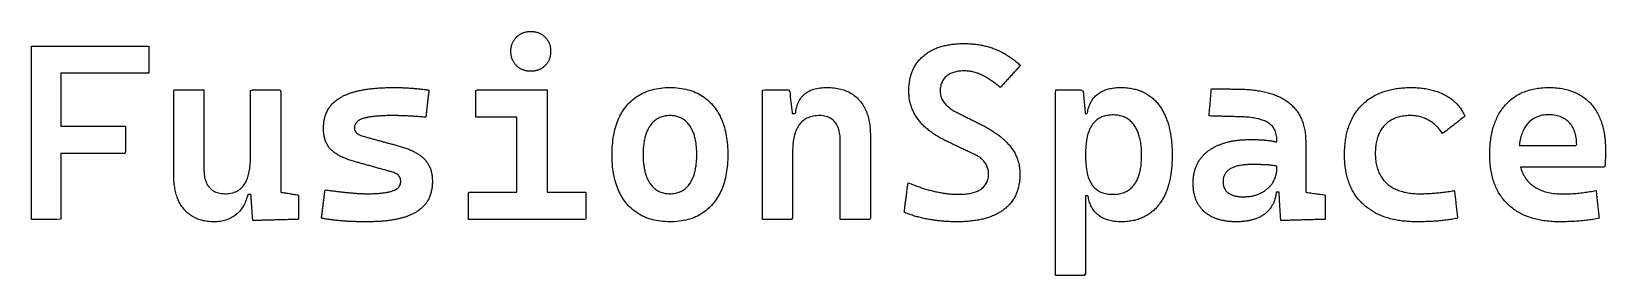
# Model space of a CAD drawing. Header units: millimetres. Extents: x 0 to 120, y 0 to 19.
import ezdxf

# ---------------------------------------------------------------- set-up
doc = ezdxf.new("R2010")
doc.units = ezdxf.units.MM
doc.layers.add('OUTLINE', color=7, linetype='Continuous')

msp = doc.modelspace()

# ---------------------------------------------------------------- linework, layer by layer
at = {"layer": 'OUTLINE'}
for points in [[(38.1728, 15.573), (38.1189, 15.5708), (38.0643, 15.57), (38.0096, 15.5708), (37.9558, 15.573), (37.9027, 15.5767), (37.8505, 15.5819), (37.7991, 15.5886), (37.7485, 15.5968), (37.6987, 15.6064), (37.6497, 15.6176), (37.6015, 15.6302), (37.5541, 15.6444), (37.5075, 15.66), (37.4617, 15.6771), (37.4168, 15.6956), (37.3726, 15.7157), (37.3293, 15.7373), (37.2867, 15.7603), (37.245, 15.7848), (37.204, 15.8108), (37.1639, 15.8383), (37.1246, 15.8673), (37.0861, 15.8978), (37.0484, 15.9298), (37.0115, 15.9632), (36.9754, 15.9981), (36.9405, 16.0342), (36.907, 16.0711), (36.875, 16.1088), (36.8446, 16.1473), (36.8156, 16.1866), (36.7881, 16.2267), (36.7621, 16.2676), (36.7375, 16.3094), (36.7145, 16.3519), (36.6929, 16.3952), (36.6728, 16.4394), (36.6543, 16.4844), (36.6372, 16.5301), (36.6216, 16.5767), (36.6074, 16.6241), (36.5948, 16.6723), (36.5836, 16.7213), (36.574, 16.7711), (36.5658, 16.8217), (36.5591, 16.8732), (36.5539, 16.9254), (36.5502, 16.9784), (36.5479, 17.0323), (36.5472, 17.087), (36.5479, 17.1416), (36.5502, 17.1955), (36.5539, 17.2485), (36.5591, 17.3008), (36.5657, 17.3522), (36.5739, 17.4028), (36.5836, 17.4526), (36.5947, 17.5017), (36.6073, 17.5499), (36.6215, 17.5972), (36.6371, 17.6438), (36.6542, 17.6896), (36.6727, 17.7346), (36.6928, 17.7787), (36.7143, 17.8221), (36.7374, 17.8646), (36.7619, 17.9064), (36.7879, 17.9473), (36.8154, 17.9874), (36.8444, 18.0267), (36.8749, 18.0652), (36.9068, 18.1029), (36.9403, 18.1398), (36.9752, 18.1759), (37.0113, 18.2108), (37.0482, 18.2442), (37.0859, 18.2762), (37.1244, 18.3067), (37.1637, 18.3357), (37.2038, 18.3631), (37.2447, 18.3892), (37.2865, 18.4137), (37.329, 18.4367), (37.3724, 18.4583), (37.4165, 18.4783), (37.4615, 18.4969), (37.5073, 18.514), (37.5539, 18.5296), (37.6012, 18.5437), (37.6494, 18.5564), (37.6984, 18.5675), (37.7483, 18.5772), (37.7989, 18.5854), (37.8503, 18.5921), (37.9025, 18.5973), (37.9556, 18.601), (38.0094, 18.6032), (38.0641, 18.604), (38.1187, 18.6032), (38.1726, 18.601), (38.2256, 18.5973), (38.2779, 18.5921), (38.3293, 18.5854), (38.3799, 18.5773), (38.4298, 18.5676), (38.4788, 18.5565), (38.527, 18.5438), (38.5744, 18.5297), (38.6209, 18.5141), (38.6667, 18.497), (38.7117, 18.4784), (38.7559, 18.4584), (38.7992, 18.4368), (38.8418, 18.4138), (38.8835, 18.3893), (38.9244, 18.3633), (38.9645, 18.3358), (39.0038, 18.3068), (39.0423, 18.2763), (39.08, 18.2444), (39.1169, 18.2109), (39.153, 18.176), (39.1879, 18.1399), (39.2214, 18.1031), (39.2533, 18.0654), (39.2838, 18.0269), (39.3128, 17.9876), (39.3403, 17.9474), (39.3663, 17.9065), (39.3909, 17.8648), (39.4139, 17.8222), (39.4354, 17.7789), (39.4555, 17.7347), (39.4741, 17.6898), (39.4912, 17.644), (39.5068, 17.5974), (39.5209, 17.55), (39.5336, 17.5018), (39.5447, 17.4528), (39.5544, 17.403), (39.5626, 17.3524), (39.5692, 17.301), (39.5744, 17.2487), (39.5782, 17.1957), (39.5804, 17.1418), (39.5811, 17.0872), (39.5804, 17.0325), (39.5782, 16.9786), (39.5745, 16.9256), (39.5693, 16.8734), (39.5626, 16.8219), (39.5544, 16.7713), (39.5447, 16.7215), (39.5336, 16.6725), (39.5209, 16.6243), (39.5068, 16.5769), (39.4912, 16.5303), (39.4741, 16.4845), (39.4555, 16.4396), (39.4355, 16.3954), (39.4139, 16.3521), (39.3909, 16.3095), (39.3664, 16.2678), (39.3404, 16.2269), (39.3129, 16.1867), (39.2839, 16.1474), (39.2534, 16.1089), (39.2214, 16.0712), (39.188, 16.0344), (39.1531, 15.9983), (39.117, 15.9633), (39.0801, 15.9299), (39.0424, 15.8979), (39.0039, 15.8674), (38.9646, 15.8384), (38.9245, 15.8109), (38.8836, 15.7849), (38.8419, 15.7604), (38.7993, 15.7373), (38.756, 15.7158), (38.7118, 15.6957), (38.6668, 15.6771), (38.6211, 15.66), (38.5745, 15.6444), (38.5271, 15.6302), (38.4789, 15.6176), (38.4299, 15.6065), (38.3801, 15.5968), (38.3295, 15.5886), (38.2781, 15.5819), (38.2258, 15.5767)], [(0.2257, 17.4966), (0.3105, 17.4966), (0.4548, 17.4966), (0.6326, 17.4966), (0.684, 17.4966), (0.9132, 17.4966), (0.9546, 17.4966), (1.1424, 17.4966), (1.2767, 17.4966), (1.3715, 17.4966), (1.5987, 17.4966), (1.6007, 17.4966), (1.8299, 17.4966), (1.9208, 17.4966), (2.0591, 17.4966), (2.2882, 17.4966), (2.5174, 17.4966), (2.7466, 17.4966), (2.9758, 17.4966), (3.2049, 17.4966), (3.4341, 17.4966), (3.6633, 17.4966), (3.8925, 17.4966), (4.1216, 17.4966), (4.3508, 17.4966), (4.58, 17.4966), (4.8092, 17.4966), (5.0383, 17.4966), (5.2675, 17.4966), (5.4967, 17.4966), (5.7259, 17.4966), (5.955, 17.4966), (6.1842, 17.4966), (6.4134, 17.4966), (6.6426, 17.4966), (6.8717, 17.4966), (7.1009, 17.4966), (7.3301, 17.4966), (7.5593, 17.4966), (7.7884, 17.4966), (8.0176, 17.4966), (8.2468, 17.4966), (8.476, 17.4966), (8.7051, 17.4966), (8.9343, 17.4966), (8.9343, 17.2674), (8.9343, 17.0382), (8.9343, 16.809), (8.9343, 16.5799), (8.9343, 16.3507), (8.9343, 16.1215), (8.9343, 15.8923), (8.9343, 15.6632), (8.9343, 15.434), (8.7086, 15.4305), (8.4795, 15.4305), (8.2503, 15.4305), (8.0211, 15.4305), (7.7919, 15.4305), (7.5628, 15.4305), (7.3336, 15.4305), (7.1044, 15.4305), (6.8752, 15.4305), (6.6461, 15.4305), (6.4169, 15.4305), (6.1877, 15.4305), (5.9585, 15.4305), (5.7294, 15.4305), (5.5002, 15.4305), (5.271, 15.4305), (5.0418, 15.4305), (4.8127, 15.4305), (4.5835, 15.4305), (4.3543, 15.4305), (4.1251, 15.4305), (3.896, 15.4305), (3.6668, 15.4305), (3.4376, 15.4305), (3.2084, 15.4305), (2.9793, 15.4305), (2.7501, 15.4305), (2.5209, 15.4305), (2.2917, 15.4305), (2.2428, 15.4305), (2.2428, 15.2422), (2.2428, 14.9202), (2.2428, 14.5981), (2.2428, 14.2761), (2.2428, 13.9541), (2.2428, 13.632), (2.2428, 13.31), (2.2428, 12.9879), (2.2428, 12.6659), (2.2428, 12.3438), (2.2428, 12.0218), (2.2428, 11.6997), (2.2428, 11.3821), (2.3529, 11.3821), (2.5454, 11.3821), (2.738, 11.3821), (2.9305, 11.3821), (3.123, 11.3821), (3.3155, 11.3821), (3.5081, 11.3821), (3.7006, 11.3821), (3.8931, 11.3821), (4.0857, 11.3821), (4.2782, 11.3821), (4.4707, 11.3821), (4.6632, 11.3821), (4.8558, 11.3821), (5.0483, 11.3821), (5.2408, 11.3821), (5.4334, 11.3821), (5.6259, 11.3821), (5.8184, 11.3821), (6.011, 11.3821), (6.2035, 11.3821), (6.396, 11.3821), (6.5885, 11.3821), (6.7811, 11.3821), (6.9736, 11.3821), (7.1661, 11.3821), (7.1661, 11.1895), (7.1661, 10.997), (7.1661, 10.8045), (7.1661, 10.612), (7.1661, 10.4194), (7.1661, 10.2269), (7.1661, 10.0344), (7.1661, 9.8418), (7.1661, 9.6493), (7.1661, 9.4568), (7.1236, 9.3068), (6.9311, 9.3068), (6.7385, 9.3068), (6.546, 9.3068), (6.3535, 9.3068), (6.1609, 9.3068), (5.9684, 9.3068), (5.7759, 9.3068), (5.5833, 9.3068), (5.3908, 9.3068), (5.1983, 9.3068), (5.0058, 9.3068), (4.8132, 9.3068), (4.6207, 9.3068), (4.4282, 9.3068), (4.2356, 9.3068), (4.0431, 9.3068), (3.8506, 9.3068), (3.6581, 9.3068), (3.4655, 9.3068), (3.273, 9.3068), (3.0805, 9.3068), (2.8879, 9.3068), (2.6954, 9.3068), (2.5029, 9.3068), (2.3104, 9.3068), (2.2428, 9.3068), (2.2428, 9.1233), (2.2428, 8.8013), (2.2428, 8.4793), (2.2428, 8.1572), (2.2428, 7.8352), (2.2428, 7.5131), (2.2428, 7.1911), (2.2428, 6.869), (2.2428, 6.547), (2.2428, 6.2249), (2.2428, 5.9029), (2.2428, 5.5808), (2.2428, 5.2588), (2.2428, 4.9367), (2.2428, 4.6147), (2.2428, 4.2926), (1.9323, 4.2811), (1.6102, 4.2811), (1.2882, 4.2811), (0.9661, 4.2811), (0.6441, 4.2811), (0.322, 4.2811), (0, 4.2811), (0, 4.6032), (0, 4.9252), (0, 5.2473), (0, 5.5693), (0, 5.8914), (0, 6.2134), (0, 6.5355), (0, 6.8575), (0, 7.1796), (0, 7.5016), (0, 7.8236), (0, 8.1457), (0, 8.4677), (0, 8.7898), (0, 9.1118), (0, 9.3068), (0, 9.4339), (0, 9.4993), (0, 9.6919), (0, 9.7559), (0, 9.8844), (0, 10.0769), (0, 10.078), (0, 10.2695), (0, 10.4), (0, 10.462), (0, 10.6545), (0, 10.7221), (0, 10.847), (0, 11.0396), (0, 11.0441), (0, 11.2321), (0, 11.3662), (0, 11.6882), (0, 12.0103), (0, 12.3323), (0, 12.6544), (0, 12.9764), (0, 13.2984), (0, 13.6205), (0, 13.9425), (0, 14.2646), (0, 14.5866), (0, 14.9087), (0, 15.2307), (0, 15.4305), (0, 15.5528), (0, 15.6597), (0, 15.8748), (0, 15.8888), (0, 16.118), (0, 16.1969), (0, 16.3472), (0, 16.5189), (0, 16.5764), (0, 16.8055), (0, 16.841), (0, 17.0347), (0, 17.163), (0, 17.2639), (0, 17.4851), (0, 17.4931)], [(70.7759, 4.0971), (70.6654, 4.0955), (70.5536, 4.095), (70.4604, 4.0953), (70.3675, 4.0963), (70.275, 4.0979), (70.1827, 4.1001), (70.0909, 4.103), (69.9993, 4.1065), (69.9081, 4.1107), (69.8172, 4.1155), (69.7267, 4.1209), (69.6365, 4.127), (69.5466, 4.1337), (69.4571, 4.1411), (69.3679, 4.1491), (69.279, 4.1577), (69.1905, 4.167), (69.1023, 4.177), (69.0144, 4.1875), (68.9269, 4.1987), (68.8397, 4.2106), (68.7529, 4.2231), (68.6664, 4.2362), (68.5802, 4.25), (68.4943, 4.2644), (68.4088, 4.2794), (68.3153, 4.2967), (68.2215, 4.3148), (68.1286, 4.3337), (68.0364, 4.3533), (67.9451, 4.3736), (67.8546, 4.3946), (67.7649, 4.4164), (67.676, 4.4388), (67.5879, 4.462), (67.5006, 4.4858), (67.4142, 4.5104), (67.3285, 4.5357), (67.2437, 4.5617), (67.1597, 4.5884), (67.0765, 4.6159), (66.9941, 4.644), (66.9125, 4.6729), (66.8318, 4.7025), (66.7518, 4.7328), (66.6727, 4.7638), (66.5943, 4.7955), (66.5357, 4.8399), (66.5475, 4.9289), (66.5592, 5.0179), (66.5709, 5.107), (66.5826, 5.196), (66.5943, 5.285), (66.6061, 5.3741), (66.6178, 5.4631), (66.6295, 5.5521), (66.6412, 5.6412), (66.6529, 5.7302), (66.6647, 5.8192), (66.6764, 5.9083), (66.6881, 5.9973), (66.6998, 6.0863), (66.7115, 6.1754), (66.7233, 6.2644), (66.735, 6.3534), (66.7467, 6.4425), (66.7584, 6.5315), (66.7701, 6.6205), (66.7819, 6.7096), (66.7936, 6.7986), (66.8053, 6.8876), (66.817, 6.9767), (66.8287, 7.0657), (66.9014, 7.0525), (66.9879, 7.0164), (67.0744, 6.9811), (67.1606, 6.9466), (67.2468, 6.9128), (67.3328, 6.8797), (67.4187, 6.8474), (67.5044, 6.8159), (67.5901, 6.7851), (67.6755, 6.7551), (67.7609, 6.7258), (67.8461, 6.6972), (67.9312, 6.6694), (68.0161, 6.6424), (68.1009, 6.6161), (68.1856, 6.5905), (68.2701, 6.5657), (68.3545, 6.5417), (68.4388, 6.5184), (68.5229, 6.4959), (68.6069, 6.4741), (68.6908, 6.453), (68.7745, 6.4328), (68.8603, 6.4127), (68.9542, 6.3917), (69.0476, 6.3716), (69.1405, 6.3527), (69.2329, 6.3347), (69.3248, 6.3178), (69.4162, 6.302), (69.507, 6.2872), (69.5974, 6.2734), (69.6872, 6.2607), (69.7765, 6.249), (69.8654, 6.2383), (69.9537, 6.2287), (70.0415, 6.2202), (70.1288, 6.2126), (70.2156, 6.2061), (70.3018, 6.2007), (70.3876, 6.1963), (70.4729, 6.1929), (70.5576, 6.1906), (70.6418, 6.1894), (70.7338, 6.1892), (70.8456, 6.1908), (70.9545, 6.1944), (71.0606, 6.2001), (71.1638, 6.2079), (71.2643, 6.2177), (71.3618, 6.2296), (71.4566, 6.2435), (71.5485, 6.2595), (71.6376, 6.2776), (71.7238, 6.2977), (71.8072, 6.3199), (71.8878, 6.3441), (71.9656, 6.3704), (72.0405, 6.3988), (72.1125, 6.4292), (72.1818, 6.4616), (72.2482, 6.4961), (72.3117, 6.5327), (72.3725, 6.5714), (72.4419, 6.6206), (72.5121, 6.6771), (72.5773, 6.7368), (72.6374, 6.7998), (72.6924, 6.8661), (72.7423, 6.9356), (72.7872, 7.0084), (72.827, 7.0844), (72.8618, 7.1637), (72.8914, 7.2462), (72.916, 7.332), (72.9355, 7.421), (72.95, 7.5134), (72.9594, 7.6089), (72.9637, 7.7077), (72.9631, 7.8004), (72.9579, 7.887), (72.9482, 7.9717), (72.934, 8.0545), (72.9153, 8.1355), (72.892, 8.2145), (72.8643, 8.2917), (72.832, 8.367), (72.7953, 8.4404), (72.754, 8.5119), (72.7082, 8.5815), (72.6579, 8.6493), (72.6031, 8.7151), (72.5438, 8.7791), (72.48, 8.8412), (72.4117, 8.9014), (72.3388, 8.9597), (72.2615, 9.0162), (72.1796, 9.0707), (72.0932, 9.1234), (72.0024, 9.1741), (71.907, 9.223), (71.8114, 9.2684), (71.7303, 9.3069), (71.6492, 9.3455), (71.5681, 9.384), (71.487, 9.4225), (71.4059, 9.4611), (71.3248, 9.4996), (71.2436, 9.5382), (71.1625, 9.5767), (71.0814, 9.6153), (71.0003, 9.6538), (70.9192, 9.6923), (70.8381, 9.7309), (70.757, 9.7694), (70.6759, 9.808), (70.5948, 9.8465), (70.5136, 9.885), (70.4325, 9.9236), (70.3514, 9.9621), (70.2703, 10.0007), (70.1892, 10.0392), (70.1081, 10.0777), (70.027, 10.1163), (69.9459, 10.1548), (69.8648, 10.1934), (69.7837, 10.2319), (69.6935, 10.2748), (69.6032, 10.3191), (69.5142, 10.364), (69.4267, 10.4096), (69.3406, 10.4559), (69.2559, 10.5029), (69.1726, 10.5506), (69.0907, 10.5989), (69.0102, 10.6479), (68.9311, 10.6976), (68.8535, 10.748), (68.7773, 10.7991), (68.7024, 10.8508), (68.629, 10.9033), (68.557, 10.9564), (68.4864, 11.0102), (68.4172, 11.0646), (68.3495, 11.1198), (68.2831, 11.1756), (68.2182, 11.2321), (68.1546, 11.2893), (68.0925, 11.3471), (68.0318, 11.4057), (67.9725, 11.4649), (67.9146, 11.5248), (67.8581, 11.5854), (67.8031, 11.6467), (67.7494, 11.7086), (67.6972, 11.7713), (67.6463, 11.8346), (67.5917, 11.9055), (67.5378, 11.9791), (67.4861, 12.0535), (67.4365, 12.1287), (67.389, 12.2047), (67.3437, 12.2816), (67.3005, 12.3593), (67.2595, 12.4378), (67.2206, 12.5171), (67.1839, 12.5973), (67.1493, 12.6783), (67.1168, 12.7601), (67.0865, 12.8428), (67.0583, 12.9262), (67.0323, 13.0105), (67.0084, 13.0957), (66.9866, 13.1816), (66.967, 13.2684), (66.9496, 13.356), (66.9343, 13.4444), (66.9211, 13.5336), (66.9101, 13.6237), (66.9012, 13.7146), (66.8944, 13.8064), (66.8898, 13.8989), (66.8874, 13.9923), (66.887, 14.0897), (66.8887, 14.1923), (66.8924, 14.2934), (66.8981, 14.3932), (66.9057, 14.4916), (66.9153, 14.5885), (66.9269, 14.6841), (66.9405, 14.7783), (66.9561, 14.871), (66.9736, 14.9623), (66.9931, 15.0523), (67.0146, 15.1408), (67.0381, 15.2279), (67.0636, 15.3137), (67.0911, 15.398), (67.1205, 15.4809), (67.1519, 15.5624), (67.1853, 15.6425), (67.2207, 15.7212), (67.2581, 15.7985), (67.2974, 15.8744), (67.3387, 15.9489), (67.382, 16.022), (67.4273, 16.0936), (67.4746, 16.1639), (67.5238, 16.2328), (67.5751, 16.3002), (67.6283, 16.3663), (67.6835, 16.4309), (67.7407, 16.4942), (67.7998, 16.556), (67.861, 16.6164), (67.9241, 16.6755), (67.9892, 16.7331), (68.0493, 16.7836), (68.1107, 16.8327), (68.1735, 16.8804), (68.2375, 16.9267), (68.3029, 16.9716), (68.3696, 17.0152), (68.4377, 17.0574), (68.5071, 17.0982), (68.5778, 17.1377), (68.6498, 17.1757), (68.7232, 17.2124), (68.7979, 17.2477), (68.8739, 17.2816), (68.9513, 17.3142), (69.03, 17.3454), (69.11, 17.3751), (69.1914, 17.4036), (69.274, 17.4306), (69.3581, 17.4563), (69.4434, 17.4806), (69.5301, 17.5035), (69.6181, 17.525), (69.7074, 17.5452), (69.7981, 17.5639), (69.89, 17.5813), (69.9834, 17.5974), (70.078, 17.612), (70.174, 17.6253), (70.2713, 17.6372), (70.3699, 17.6477), (70.4699, 17.6568), (70.5712, 17.6646), (70.6738, 17.6709), (70.7778, 17.6759), (70.8831, 17.6796), (70.9897, 17.6818), (71.0977, 17.6827), (71.1947, 17.6823), (71.2893, 17.6807), (71.3834, 17.6779), (71.477, 17.6739), (71.57, 17.6688), (71.6624, 17.6624), (71.7542, 17.6549), (71.8455, 17.6463), (71.9361, 17.6364), (72.0263, 17.6254), (72.1158, 17.6132), (72.2048, 17.5998), (72.2932, 17.5852), (72.3811, 17.5695), (72.4683, 17.5525), (72.555, 17.5344), (72.6412, 17.5152), (72.7268, 17.4947), (72.8117, 17.4731), (72.8962, 17.4503), (72.98, 17.4263), (73.0633, 17.4011), (73.146, 17.3748), (73.2282, 17.3473), (73.3098, 17.3186), (73.3908, 17.2887), (73.4718, 17.2574), (73.5535, 17.2244), (73.6346, 17.1902), (73.7151, 17.1547), (73.7951, 17.118), (73.8746, 17.08), (73.9535, 17.0408), (74.0319, 17.0003), (74.1098, 16.9585), (74.1871, 16.9155), (74.2639, 16.8712), (74.3401, 16.8257), (74.4158, 16.7789), (74.491, 16.7309), (74.5656, 16.6816), (74.6397, 16.6311), (74.7133, 16.5793), (74.7863, 16.5262), (74.8588, 16.4719), (74.9307, 16.4163), (75.0021, 16.3595), (75.0729, 16.3014), (75.1432, 16.2421), (75.213, 16.1815), (75.2823, 16.1197), (75.351, 16.0566), (75.3702, 15.9915), (75.3099, 15.925), (75.2495, 15.8585), (75.1892, 15.7919), (75.1289, 15.7254), (75.0686, 15.6589), (75.0083, 15.5923), (74.948, 15.5258), (74.8876, 15.4593), (74.8273, 15.3928), (74.767, 15.3262), (74.7067, 15.2597), (74.6464, 15.1932), (74.5861, 15.1266), (74.5257, 15.0601), (74.4654, 14.9936), (74.4051, 14.9271), (74.3448, 14.8605), (74.2845, 14.794), (74.2241, 14.7275), (74.1638, 14.6609), (74.1035, 14.5944), (74.0432, 14.5279), (73.9829, 14.4614), (73.9226, 14.3948), (73.8622, 14.3283), (73.7875, 14.3842), (73.7118, 14.4489), (73.6363, 14.5118), (73.5611, 14.5729), (73.4861, 14.6323), (73.4113, 14.69), (73.3368, 14.7459), (73.2625, 14.8), (73.1884, 14.8524), (73.1146, 14.903), (73.041, 14.9518), (72.9676, 14.9989), (72.8945, 15.0443), (72.8216, 15.0879), (72.749, 15.1297), (72.6765, 15.1698), (72.6044, 15.2081), (72.5324, 15.2447), (72.4595, 15.28), (72.3726, 15.3199), (72.2857, 15.3571), (72.1989, 15.3916), (72.1121, 15.4234), (72.0254, 15.4526), (71.9387, 15.4791), (71.852, 15.5029), (71.7654, 15.5241), (71.6788, 15.5426), (71.5922, 15.5585), (71.5057, 15.5717), (71.4193, 15.5822), (71.3329, 15.59), (71.2465, 15.5952), (71.1601, 15.5978), (71.0618, 15.5976), (70.9562, 15.5943), (70.8535, 15.5881), (70.7539, 15.5787), (70.6573, 15.5663), (70.5637, 15.5508), (70.4732, 15.5323), (70.3856, 15.5107), (70.3012, 15.486), (70.2197, 15.4583), (70.1413, 15.4275), (70.0659, 15.3937), (69.9935, 15.3568), (69.9241, 15.3168), (69.8578, 15.2738), (69.7945, 15.2277), (69.731, 15.1757), (69.6683, 15.1173), (69.6103, 15.0555), (69.5569, 14.9902), (69.5082, 14.9214), (69.4642, 14.8491), (69.4249, 14.7734), (69.3902, 14.6943), (69.3603, 14.6117), (69.335, 14.5256), (69.3144, 14.436), (69.2984, 14.343), (69.2872, 14.2465), (69.2806, 14.1466), (69.2787, 14.0442), (69.2819, 13.9514), (69.2905, 13.8606), (69.3044, 13.7719), (69.3238, 13.6852), (69.3485, 13.6006), (69.3786, 13.518), (69.414, 13.4374), (69.4549, 13.3589), (69.5011, 13.2825), (69.5527, 13.208), (69.6096, 13.1358), (69.6608, 13.077), (69.7152, 13.019), (69.773, 12.962), (69.8341, 12.9058), (69.8985, 12.8505), (69.9661, 12.7962), (70.0371, 12.7427), (70.1113, 12.6901), (70.1889, 12.6384), (70.2697, 12.5875), (70.3538, 12.5376), (70.4413, 12.4886), (70.532, 12.4404), (70.6165, 12.3979), (70.6969, 12.3579), (70.7773, 12.3179), (70.8577, 12.2779), (70.9381, 12.2379), (71.0185, 12.1979), (71.0989, 12.1579), (71.1793, 12.1179), (71.2597, 12.0779), (71.3401, 12.0379), (71.4205, 11.9979), (71.5009, 11.9579), (71.5813, 11.9179), (71.6617, 11.8779), (71.7421, 11.8378), (71.8225, 11.7978), (71.9029, 11.7578), (71.9833, 11.7178), (72.0637, 11.6778), (72.1441, 11.6378), (72.2245, 11.5978), (72.3049, 11.5578), (72.3853, 11.5178), (72.4735, 11.4738), (72.565, 11.427), (72.6551, 11.3797), (72.7437, 11.332), (72.831, 11.2839), (72.9168, 11.2352), (73.0012, 11.1861), (73.0842, 11.1365), (73.1657, 11.0864), (73.2459, 11.0359), (73.3246, 10.9849), (73.4019, 10.9335), (73.4777, 10.8815), (73.5522, 10.8291), (73.6252, 10.7763), (73.6968, 10.7229), (73.7669, 10.6691), (73.8357, 10.6148), (73.903, 10.5601), (73.9689, 10.5049), (74.0334, 10.4492), (74.0964, 10.3931), (74.1581, 10.3364), (74.2183, 10.2794), (74.277, 10.2218), (74.3344, 10.1638), (74.3903, 10.1053), (74.4448, 10.0463), (74.4979, 9.9869), (74.5496, 9.927), (74.6003, 9.8661), (74.6579, 9.7937), (74.7133, 9.7205), (74.7663, 9.6465), (74.8171, 9.5716), (74.8656, 9.4958), (74.9118, 9.4192), (74.9557, 9.3417), (74.9974, 9.2634), (75.0367, 9.1842), (75.0738, 9.1041), (75.1085, 9.0232), (75.141, 8.9415), (75.1712, 8.8589), (75.1992, 8.7754), (75.2248, 8.6911), (75.2481, 8.6059), (75.2692, 8.5199), (75.288, 8.433), (75.3045, 8.3453), (75.3187, 8.2567), (75.3306, 8.1673), (75.3402, 8.077), (75.3476, 7.9858), (75.3526, 7.8938), (75.3554, 7.8009), (75.3559, 7.7046), (75.3543, 7.6024), (75.3506, 7.5016), (75.3448, 7.4022), (75.337, 7.3042), (75.3271, 7.2077), (75.3151, 7.1126), (75.3011, 7.019), (75.285, 6.9268), (75.2668, 6.836), (75.2466, 6.7466), (75.2243, 6.6587), (75.1999, 6.5722), (75.1734, 6.4871), (75.1449, 6.4035), (75.1143, 6.3213), (75.0817, 6.2406), (75.0469, 6.1612), (75.0101, 6.0833), (74.9713, 6.0068), (74.9303, 5.9318), (74.8873, 5.8582), (74.8422, 5.786), (74.7951, 5.7153), (74.7459, 5.646), (74.6946, 5.5781), (74.6412, 5.5116), (74.5858, 5.4466), (74.5283, 5.383), (74.4688, 5.3209), (74.4071, 5.2602), (74.3434, 5.2009), (74.2777, 5.143), (74.2098, 5.0866), (74.1399, 5.0316), (74.0796, 4.9865), (74.0194, 4.9436), (73.9578, 4.9017), (73.895, 4.8608), (73.831, 4.8211), (73.7656, 4.7823), (73.6989, 4.7447), (73.6309, 4.7081), (73.5617, 4.6726), (73.4912, 4.6381), (73.4193, 4.6047), (73.3462, 4.5723), (73.2718, 4.541), (73.1961, 4.5108), (73.1192, 4.4816), (73.0409, 4.4535), (72.9613, 4.4265), (72.8805, 4.4005), (72.7984, 4.3756), (72.7149, 4.3517), (72.6302, 4.3289), (72.5442, 4.3071), (72.457, 4.2865), (72.3684, 4.2668), (72.2785, 4.2483), (72.1874, 4.2308), (72.0949, 4.2143), (72.0012, 4.1989), (71.9062, 4.1846), (71.8099, 4.1714), (71.7123, 4.1592), (71.6134, 4.148), (71.5132, 4.138), (71.4117, 4.1289), (71.309, 4.121), (71.205, 4.1141), (71.0996, 4.1083), (70.993, 4.1035), (70.8851, 4.0998)], [(19.0043, 8.2274), (19.0043, 8.1377), (19.0043, 8.1178), (19.0043, 8.0481), (19.0043, 7.9584), (19.0043, 7.9277), (19.0043, 7.8687), (19.0043, 7.7791), (19.0043, 7.7375), (19.0043, 7.6894), (19.0043, 7.5998), (19.0043, 7.5101), (19.0043, 7.4205), (19.0043, 7.3308), (19.0043, 7.2412), (19.0043, 7.1515), (19.0043, 7.0619), (19.0043, 6.9722), (19.0043, 6.8825), (19.0043, 6.7929), (19.0043, 6.7032), (19.0043, 6.6136), (19.0043, 6.5239), (19.0043, 6.4343), (19.0068, 6.3468), (19.0955, 6.3335), (19.1841, 6.3201), (19.2728, 6.3068), (19.3614, 6.2934), (19.4501, 6.28), (19.5387, 6.2667), (19.6274, 6.2533), (19.716, 6.24), (19.8047, 6.2266), (19.8934, 6.2133), (19.982, 6.1999), (20.0707, 6.1865), (20.1593, 6.1732), (20.248, 6.1598), (20.3366, 6.1465), (20.363, 6.0795), (20.363, 5.9898), (20.363, 5.9002), (20.363, 5.8105), (20.363, 5.7209), (20.363, 5.6312), (20.363, 5.5416), (20.363, 5.4519), (20.363, 5.3623), (20.363, 5.2726), (20.363, 5.183), (20.363, 5.0933), (20.363, 5.0036), (20.363, 4.914), (20.363, 4.8243), (20.363, 4.7347), (20.363, 4.645), (20.363, 4.5554), (20.363, 4.4657), (20.363, 4.3761), (20.363, 4.2864), (20.2786, 4.2789), (20.189, 4.2765), (20.0994, 4.2741), (20.0098, 4.2717), (19.9201, 4.2693), (19.8305, 4.2669), (19.7409, 4.2646), (19.6513, 4.2622), (19.5617, 4.2598), (19.472, 4.2574), (19.3824, 4.255), (19.2928, 4.2526), (19.2032, 4.2502), (19.1135, 4.2479), (19.0239, 4.2455), (18.9343, 4.2431), (18.8447, 4.2407), (18.7551, 4.2383), (18.6654, 4.2359), (18.5758, 4.2335), (18.4862, 4.2311), (18.3966, 4.2288), (18.3069, 4.2264), (18.2173, 4.224), (18.1277, 4.2216), (18.0381, 4.2192), (17.9484, 4.2168), (17.8588, 4.2144), (17.7692, 4.212), (17.6796, 4.2097), (17.59, 4.2073), (17.5003, 4.2049), (17.4107, 4.2025), (17.3211, 4.2001), (17.2315, 4.1977), (17.1418, 4.1953), (17.0522, 4.1929), (16.9626, 4.1906), (16.873, 4.1882), (16.8666, 4.2776), (16.8603, 4.367), (16.854, 4.4565), (16.8476, 4.5459), (16.8413, 4.6353), (16.8349, 4.7248), (16.8286, 4.8142), (16.8223, 4.9036), (16.8159, 4.993), (16.8096, 5.0825), (16.8033, 5.1719), (16.7969, 5.2613), (16.7906, 5.3508), (16.7842, 5.4402), (16.7779, 5.5296), (16.7716, 5.6191), (16.7652, 5.7085), (16.7589, 5.7979), (16.7525, 5.8873), (16.7462, 5.9768), (16.7399, 6.0662), (16.7335, 6.1556), (16.7318, 6.1797), (16.6376, 6.1797), (16.5272, 6.1797), (16.4716, 6.0984), (16.4397, 5.9809), (16.4045, 5.8668), (16.3662, 5.756), (16.3245, 5.6487), (16.2797, 5.5448), (16.2316, 5.4443), (16.1803, 5.3472), (16.1258, 5.2535), (16.068, 5.1631), (16.007, 5.0762), (15.9427, 4.9927), (15.8752, 4.9126), (15.8045, 4.8359), (15.7306, 4.7626), (15.6534, 4.6926), (15.5727, 4.6259), (15.4876, 4.5616), (15.4, 4.5015), (15.3101, 4.4455), (15.2177, 4.3936), (15.123, 4.3459), (15.0259, 4.3024), (14.9263, 4.263), (14.8244, 4.2277), (14.7201, 4.1966), (14.6134, 4.1697), (14.5043, 4.1468), (14.3928, 4.1282), (14.2789, 4.1137), (14.1626, 4.1033), (14.0439, 4.0971), (13.9228, 4.095), (13.7959, 4.0968), (13.6716, 4.102), (13.5498, 4.1108), (13.4306, 4.1231), (13.3139, 4.1389), (13.1997, 4.1583), (13.0881, 4.1811), (12.979, 4.2075), (12.8725, 4.2374), (12.7685, 4.2708), (12.6671, 4.3077), (12.5682, 4.3482), (12.4719, 4.3921), (12.3781, 4.4396), (12.2869, 4.4906), (12.1981, 4.5451), (12.112, 4.6031), (12.0284, 4.6646), (11.9473, 4.7297), (11.8688, 4.7982), (11.7928, 4.8703), (11.7194, 4.9459), (11.6488, 5.0247), (11.5868, 5.0993), (11.5273, 5.1763), (11.4704, 5.2556), (11.4159, 5.3374), (11.3639, 5.4215), (11.3145, 5.508), (11.2675, 5.5968), (11.2231, 5.6881), (11.1812, 5.7817), (11.1418, 5.8777), (11.1049, 5.9761), (11.0705, 6.0768), (11.0386, 6.1799), (11.0092, 6.2854), (10.9823, 6.3933), (10.9579, 6.5036), (10.9361, 6.6162), (10.9167, 6.7312), (10.8999, 6.8486), (10.8856, 6.9684), (10.8737, 7.0905), (10.8644, 7.2151), (10.8576, 7.3419), (10.8533, 7.4712), (10.8515, 7.6029), (10.8514, 7.7182), (10.8514, 7.8286), (10.8514, 7.939), (10.8514, 8.0495), (10.8514, 8.1599), (10.8514, 8.2703), (10.8514, 8.3808), (10.8514, 8.4912), (10.8514, 8.6016), (10.8514, 8.712), (10.8514, 8.8225), (10.8514, 8.9329), (10.8514, 9.0433), (10.8514, 9.1537), (10.8514, 9.2642), (10.8514, 9.3746), (10.8514, 9.485), (10.8514, 9.5955), (10.8514, 9.7059), (10.8514, 9.8163), (10.8514, 9.9267), (10.8514, 10.0372), (10.8514, 10.1476), (10.8514, 10.258), (10.8514, 10.3684), (10.8514, 10.4789), (10.8514, 10.5893), (10.8514, 10.6997), (10.8514, 10.8101), (10.8514, 10.9206), (10.8514, 11.031), (10.8514, 11.1414), (10.8514, 11.2519), (10.8514, 11.3623), (10.8514, 11.4727), (10.8514, 11.5831), (10.8514, 11.6936), (10.8514, 11.804), (10.8514, 11.9144), (10.8514, 12.0248), (10.8514, 12.1353), (10.8514, 12.2457), (10.8514, 12.3561), (10.8514, 12.4666), (10.8514, 12.577), (10.8514, 12.6874), (10.8514, 12.7978), (10.8514, 12.9083), (10.8514, 13.0187), (10.8514, 13.1291), (10.8514, 13.2395), (10.8514, 13.35), (10.8514, 13.4604), (10.8514, 13.5708), (10.8514, 13.6813), (10.8514, 13.7917), (10.8514, 13.9021), (10.8514, 14.0125), (10.8514, 14.123), (10.9387, 14.1461), (11.0491, 14.1461), (11.1596, 14.1461), (11.27, 14.1461), (11.3804, 14.1461), (11.4909, 14.1461), (11.6013, 14.1461), (11.7117, 14.1461), (11.8221, 14.1461), (11.9326, 14.1461), (12.043, 14.1461), (12.1534, 14.1461), (12.2638, 14.1461), (12.3743, 14.1461), (12.4847, 14.1461), (12.5951, 14.1461), (12.7055, 14.1461), (12.816, 14.1461), (12.9264, 14.1461), (13.0368, 14.1461), (13.1473, 14.1461), (13.1503, 14.0387), (13.1503, 13.9283), (13.1503, 13.8178), (13.1503, 13.7074), (13.1503, 13.597), (13.1503, 13.4866), (13.1503, 13.3761), (13.1503, 13.2657), (13.1503, 13.1553), (13.1503, 13.0448), (13.1503, 12.9344), (13.1503, 12.824), (13.1503, 12.7136), (13.1503, 12.6031), (13.1503, 12.4927), (13.1503, 12.3823), (13.1503, 12.2719), (13.1503, 12.1614), (13.1503, 12.051), (13.1503, 11.9406), (13.1503, 11.8301), (13.1503, 11.7197), (13.1503, 11.6093), (13.1503, 11.4989), (13.1503, 11.3884), (13.1503, 11.278), (13.1503, 11.1676), (13.1503, 11.0572), (13.1503, 10.9467), (13.1503, 10.8363), (13.1503, 10.7259), (13.1503, 10.6155), (13.1503, 10.505), (13.1503, 10.3946), (13.1503, 10.2842), (13.1503, 10.1737), (13.1503, 10.0633), (13.1503, 9.9529), (13.1503, 9.8425), (13.1503, 9.732), (13.1503, 9.6216), (13.1503, 9.5112), (13.1503, 9.4008), (13.1503, 9.2903), (13.1503, 9.1799), (13.1503, 9.0695), (13.1503, 8.959), (13.1503, 8.8486), (13.1503, 8.7382), (13.1503, 8.6278), (13.1503, 8.5173), (13.1503, 8.4069), (13.1503, 8.2965), (13.1503, 8.1861), (13.1503, 8.0756), (13.1506, 7.9577), (13.155, 7.829), (13.1648, 7.7051), (13.1797, 7.5859), (13.2, 7.4714), (13.2255, 7.3617), (13.2562, 7.2567), (13.2922, 7.1565), (13.3335, 7.061), (13.38, 6.9702), (13.4318, 6.8842), (13.4888, 6.8029), (13.5511, 6.7264), (13.6216, 6.6516), (13.699, 6.5809), (13.781, 6.5168), (13.8677, 6.4593), (13.9591, 6.4083), (14.0551, 6.3639), (14.1557, 6.3261), (14.261, 6.2949), (14.3709, 6.2702), (14.4855, 6.2521), (14.6047, 6.2406), (14.7285, 6.2357), (14.8547, 6.2371), (14.9769, 6.2445), (15.095, 6.2579), (15.209, 6.2771), (15.3188, 6.3023), (15.4244, 6.3335), (15.5259, 6.3706), (15.6233, 6.4136), (15.7165, 6.4625), (15.8055, 6.5173), (15.8904, 6.5781), (15.9711, 6.6449), (16.0477, 6.7175), (16.1201, 6.7961), (16.1883, 6.8806), (16.2421, 6.9558), (16.2852, 7.0236), (16.3262, 7.0953), (16.3651, 7.171), (16.4019, 7.2507), (16.4366, 7.3344), (16.4692, 7.4221), (16.4996, 7.5137), (16.528, 7.6094), (16.5543, 7.709), (16.5785, 7.8127), (16.6005, 7.9203), (16.6205, 8.0319), (16.6383, 8.1475), (16.6541, 8.2671), (16.6677, 8.3907), (16.6793, 8.5182), (16.6887, 8.6498), (16.6961, 8.7853), (16.7013, 8.9249), (16.7044, 9.0684), (16.7054, 9.1816), (16.7054, 9.3547), (16.7054, 9.5448), (16.7054, 9.7349), (16.7054, 9.925), (16.7054, 10.1152), (16.7054, 10.3053), (16.7054, 10.4954), (16.7054, 10.6855), (16.7054, 10.8757), (16.7054, 11.0658), (16.7054, 11.2559), (16.7054, 11.446), (16.7054, 11.6362), (16.7054, 11.8263), (16.7054, 12.0164), (16.7054, 12.2065), (16.7054, 12.3967), (16.7054, 12.5868), (16.7054, 12.7769), (16.7054, 12.967), (16.7054, 13.1572), (16.7054, 13.3473), (16.7054, 13.5374), (16.7054, 13.7275), (16.7054, 13.9177), (16.7054, 14.1078), (16.8572, 14.1461), (17.0473, 14.1461), (17.2375, 14.1461), (17.4276, 14.1461), (17.6177, 14.1461), (17.8078, 14.1461), (17.998, 14.1461), (18.1881, 14.1461), (18.3782, 14.1461), (18.5683, 14.1461), (18.7585, 14.1461), (18.9486, 14.1461), (19.0043, 14.0117), (19.0043, 13.8215), (19.0043, 13.6314), (19.0043, 13.4413), (19.0043, 13.2512), (19.0043, 13.061), (19.0043, 12.8709), (19.0043, 12.6808), (19.0043, 12.4907), (19.0043, 12.3005), (19.0043, 12.1104), (19.0043, 11.9203), (19.0043, 11.7302), (19.0043, 11.54), (19.0043, 11.3499), (19.0043, 11.1598), (19.0043, 10.9697), (19.0043, 10.7795), (19.0043, 10.5894), (19.0043, 10.3993), (19.0043, 10.2092), (19.0043, 10.019), (19.0043, 9.8289), (19.0043, 9.6388), (19.0043, 9.4487), (19.0043, 9.2585), (19.0043, 9.0684), (19.0043, 8.8783), (19.0043, 8.6882), (19.0043, 8.498), (19.0043, 8.3079)], [(25.6755, 4.0953), (25.5746, 4.095), (25.4866, 4.0951), (25.3994, 4.0954), (25.3132, 4.096), (25.2279, 4.0967), (25.1434, 4.0977), (25.0599, 4.0989), (24.9772, 4.1003), (24.8954, 4.1019), (24.8145, 4.1037), (24.7345, 4.1058), (24.6554, 4.108), (24.5772, 4.1105), (24.4999, 4.1132), (24.4234, 4.1161), (24.3479, 4.1193), (24.2732, 4.1226), (24.1994, 4.1262), (24.1266, 4.1299), (24.0546, 4.1339), (23.9835, 4.1381), (23.9133, 4.1425), (23.844, 4.1472), (23.7755, 4.152), (23.708, 4.1571), (23.6414, 4.1624), (23.565, 4.1688), (23.4805, 4.1763), (23.397, 4.1841), (23.3143, 4.1923), (23.2326, 4.2009), (23.1518, 4.2098), (23.072, 4.2191), (22.993, 4.2288), (22.915, 4.2388), (22.8379, 4.2492), (22.7617, 4.2599), (22.6864, 4.2711), (22.6121, 4.2825), (22.5387, 4.2944), (22.4661, 4.3066), (22.3946, 4.3192), (22.3239, 4.3321), (22.2541, 4.3454), (22.1853, 4.359), (22.1174, 4.3731), (22.1215, 4.4452), (22.131, 4.5218), (22.1406, 4.5984), (22.1502, 4.675), (22.1598, 4.7516), (22.1693, 4.8282), (22.1789, 4.9048), (22.1885, 4.9814), (22.1981, 5.058), (22.2076, 5.1346), (22.2172, 5.2112), (22.2268, 5.2878), (22.2364, 5.3644), (22.2459, 5.441), (22.2555, 5.5176), (22.2651, 5.5942), (22.2747, 5.6708), (22.2842, 5.7474), (22.2938, 5.824), (22.3034, 5.9006), (22.3129, 5.9772), (22.3225, 6.0538), (22.3321, 6.1304), (22.3417, 6.207), (22.3512, 6.2835), (22.3608, 6.3601), (22.3704, 6.4367), (22.38, 6.5133), (22.4481, 6.5244), (22.5361, 6.5125), (22.623, 6.5009), (22.7089, 6.4895), (22.7937, 6.4783), (22.8776, 6.4674), (22.9603, 6.4568), (23.0421, 6.4464), (23.1228, 6.4362), (23.2025, 6.4264), (23.2812, 6.4167), (23.3589, 6.4073), (23.4355, 6.3982), (23.511, 6.3893), (23.5856, 6.3806), (23.6591, 6.3723), (23.7316, 6.3641), (23.803, 6.3562), (23.8735, 6.3486), (23.9428, 6.3412), (24.0112, 6.3341), (24.0785, 6.3272), (24.1448, 6.3205), (24.2101, 6.3142), (24.2833, 6.3072), (24.3731, 6.2989), (24.4613, 6.2911), (24.5478, 6.2839), (24.6326, 6.2771), (24.7159, 6.2709), (24.7974, 6.2651), (24.8773, 6.2599), (24.9556, 6.2552), (25.0322, 6.2509), (25.1072, 6.2472), (25.1805, 6.244), (25.2522, 6.2413), (25.3222, 6.2391), (25.3906, 6.2375), (25.4574, 6.2363), (25.5224, 6.2356), (25.5936, 6.2355), (25.6975, 6.2359), (25.7991, 6.237), (25.8985, 6.2389), (25.9957, 6.2413), (26.0906, 6.2445), (26.1832, 6.2483), (26.2736, 6.2528), (26.3617, 6.258), (26.4476, 6.2638), (26.5312, 6.2703), (26.6125, 6.2775), (26.6916, 6.2854), (26.7684, 6.2939), (26.843, 6.3031), (26.9154, 6.313), (26.9854, 6.3235), (27.0532, 6.3348), (27.1188, 6.3467), (27.1821, 6.3592), (27.2431, 6.3725), (27.3019, 6.3864), (27.3585, 6.401), (27.4127, 6.4163), (27.4647, 6.4322), (27.5145, 6.4488), (27.5805, 6.4732), (27.6679, 6.5104), (27.7481, 6.5507), (27.821, 6.5941), (27.8866, 6.6406), (27.9451, 6.6902), (27.9963, 6.7429), (28.0402, 6.7986), (28.077, 6.8575), (28.1065, 6.9194), (28.1287, 6.9844), (28.1437, 7.0526), (28.1515, 7.1238), (28.152, 7.2042), (28.1448, 7.2895), (28.1299, 7.3686), (28.1072, 7.4417), (28.0768, 7.5086), (28.0386, 7.5694), (27.9926, 7.6241), (27.9451, 7.668), (27.8943, 7.707), (27.8372, 7.744), (27.7739, 7.779), (27.7044, 7.8121), (27.6286, 7.8431), (27.5466, 7.8722), (27.4584, 7.8993), (27.3759, 7.9222), (27.3015, 7.943), (27.2272, 7.9637), (27.1528, 7.9844), (27.0784, 8.0051), (27.0041, 8.0259), (26.9297, 8.0466), (26.8554, 8.0673), (26.781, 8.088), (26.7066, 8.1088), (26.6323, 8.1295), (26.5579, 8.1502), (26.4836, 8.1709), (26.4092, 8.1917), (26.3348, 8.2124), (26.2605, 8.2331), (26.1861, 8.2538), (26.1118, 8.2746), (26.0374, 8.2953), (25.963, 8.316), (25.8887, 8.3367), (25.8143, 8.3575), (25.74, 8.3782), (25.6656, 8.3989), (25.5912, 8.4196), (25.5169, 8.4404), (25.4425, 8.4611), (25.3682, 8.4818), (25.2938, 8.5026), (25.2194, 8.5233), (25.1451, 8.544), (25.0707, 8.5647), (24.9964, 8.5855), (24.922, 8.6062), (24.8476, 8.6269), (24.7733, 8.6476), (24.6989, 8.6684), (24.6246, 8.6891), (24.5438, 8.7117), (24.4541, 8.7377), (24.3663, 8.7644), (24.2803, 8.7919), (24.196, 8.8202), (24.1137, 8.8492), (24.0331, 8.8789), (23.9543, 8.9094), (23.8774, 8.9406), (23.8023, 8.9726), (23.729, 9.0054), (23.6575, 9.0388), (23.5878, 9.0731), (23.52, 9.108), (23.454, 9.1438), (23.3898, 9.1802), (23.3274, 9.2174), (23.2668, 9.2554), (23.2081, 9.2941), (23.1511, 9.3336), (23.096, 9.3738), (23.0427, 9.4147), (22.9913, 9.4564), (22.9416, 9.4988), (22.8938, 9.542), (22.8478, 9.586), (22.7997, 9.6348), (22.7521, 9.6872), (22.7068, 9.7414), (22.6636, 9.7974), (22.6226, 9.8552), (22.5838, 9.9148), (22.5472, 9.9762), (22.5129, 10.0394), (22.4807, 10.1045), (22.4507, 10.1713), (22.4229, 10.24), (22.3974, 10.3104), (22.374, 10.3827), (22.3529, 10.4568), (22.3339, 10.5326), (22.3171, 10.6103), (22.3026, 10.6898), (22.2902, 10.7711), (22.2801, 10.8542), (22.2722, 10.9391), (22.2664, 11.0259), (22.2629, 11.1144), (22.2615, 11.2047), (22.2623, 11.2919), (22.265, 11.3774), (22.2696, 11.4616), (22.2761, 11.5446), (22.2846, 11.6263), (22.295, 11.7068), (22.3073, 11.786), (22.3215, 11.8639), (22.3377, 11.9407), (22.3558, 12.0161), (22.3758, 12.0904), (22.3978, 12.1633), (22.4216, 12.235), (22.4474, 12.3055), (22.4752, 12.3747), (22.5048, 12.4427), (22.5364, 12.5094), (22.5699, 12.5749), (22.6053, 12.6391), (22.6427, 12.7021), (22.682, 12.7638), (22.7232, 12.8243), (22.7664, 12.8835), (22.8114, 12.9415), (22.8584, 12.9982), (22.9073, 13.0536), (22.9582, 13.1079), (23.011, 13.1608), (23.0657, 13.2125), (23.1223, 13.263), (23.1808, 13.3122), (23.2413, 13.3602), (23.3037, 13.4069), (23.3681, 13.4524), (23.4343, 13.4966), (23.5025, 13.5396), (23.5685, 13.5789), (23.6174, 13.6067), (23.6673, 13.634), (23.7182, 13.6608), (23.7701, 13.687), (23.8229, 13.7127), (23.8768, 13.7379), (23.9317, 13.7626), (23.9875, 13.7867), (24.0444, 13.8104), (24.1023, 13.8335), (24.1611, 13.856), (24.221, 13.8781), (24.2819, 13.8996), (24.3437, 13.9206), (24.4066, 13.9411), (24.4704, 13.9611), (24.5353, 13.9805), (24.6011, 13.9994), (24.668, 14.0178), (24.7358, 14.0357), (24.8047, 14.053), (24.8745, 14.0699), (24.9453, 14.0862), (25.0172, 14.102), (25.09, 14.1172), (25.1638, 14.1319), (25.2387, 14.1462), (25.3145, 14.1599), (25.3913, 14.173), (25.4691, 14.1857), (25.548, 14.1978), (25.6278, 14.2094), (25.7086, 14.2205), (25.7904, 14.231), (25.8732, 14.241), (25.957, 14.2505), (26.0418, 14.2595), (26.1276, 14.268), (26.2144, 14.2759), (26.3022, 14.2833), (26.391, 14.2902), (26.4808, 14.2966), (26.5716, 14.3024), (26.6634, 14.3078), (26.7562, 14.3126), (26.85, 14.3168), (26.9447, 14.3206), (27.0405, 14.3238), (27.1373, 14.3265), (27.2351, 14.3287), (27.3339, 14.3304), (27.4336, 14.3315), (27.5344, 14.3321), (27.6284, 14.3322), (27.7063, 14.332), (27.7841, 14.3314), (27.8618, 14.3305), (27.9393, 14.3293), (28.0168, 14.3278), (28.0942, 14.326), (28.1715, 14.3238), (28.2487, 14.3213), (28.3258, 14.3186), (28.4029, 14.3155), (28.4798, 14.3121), (28.5566, 14.3083), (28.6333, 14.3043), (28.71, 14.2999), (28.7865, 14.2953), (28.8629, 14.2903), (28.9389, 14.285), (29.0126, 14.2796), (29.0866, 14.274), (29.161, 14.268), (29.2357, 14.2618), (29.3109, 14.2552), (29.3864, 14.2484), (29.4623, 14.2413), (29.5386, 14.2339), (29.6153, 14.2261), (29.6923, 14.2181), (29.7697, 14.2098), (29.8476, 14.2012), (29.9257, 14.1924), (30.0043, 14.1832), (30.0833, 14.1737), (30.1626, 14.1639), (30.2423, 14.1539), (30.3004, 14.1272), (30.2914, 14.0505), (30.2825, 13.9738), (30.2736, 13.8971), (30.2647, 13.8205), (30.2558, 13.7438), (30.2469, 13.6671), (30.238, 13.5904), (30.2291, 13.5137), (30.2202, 13.4371), (30.2113, 13.3604), (30.2024, 13.2837), (30.1935, 13.207), (30.1846, 13.1303), (30.1757, 13.0537), (30.1668, 12.977), (30.1579, 12.9003), (30.1489, 12.8236), (30.14, 12.747), (30.1311, 12.6703), (30.1222, 12.5936), (30.1133, 12.5169), (30.1044, 12.4402), (30.0955, 12.3636), (30.0866, 12.2869), (30.0777, 12.2102), (30.0688, 12.1335), (30.0552, 12.0619), (29.968, 12.0699), (29.8819, 12.0775), (29.7971, 12.0849), (29.7135, 12.092), (29.631, 12.0989), (29.5497, 12.1054), (29.4696, 12.1117), (29.3906, 12.1177), (29.3129, 12.1235), (29.2363, 12.1289), (29.1609, 12.1341), (29.0866, 12.139), (29.0136, 12.1436), (28.9417, 12.148), (28.871, 12.1521), (28.8015, 12.1559), (28.7332, 12.1594), (28.666, 12.1627), (28.5876, 12.1662), (28.503, 12.1699), (28.4196, 12.1732), (28.3375, 12.1763), (28.2566, 12.1791), (28.177, 12.1816), (28.0986, 12.1839), (28.0215, 12.1858), (27.9456, 12.1875), (27.871, 12.1889), (27.7977, 12.1901), (27.7256, 12.1909), (27.6547, 12.1915), (27.5851, 12.1918), (27.5, 12.1918), (27.3963, 12.1913), (27.2946, 12.1903), (27.195, 12.1888), (27.0973, 12.1868), (27.0016, 12.1843), (26.9079, 12.1813), (26.8162, 12.1777), (26.7264, 12.1737), (26.6387, 12.1692), (26.5529, 12.1642), (26.4692, 12.1586), (26.3874, 12.1526), (26.3077, 12.146), (26.2299, 12.139), (26.1541, 12.1314), (26.0803, 12.1233), (26.0084, 12.1148), (25.9386, 12.1057), (25.8708, 12.0961), (25.8049, 12.086), (25.7411, 12.0754), (25.6792, 12.0643), (25.6193, 12.0527), (25.5615, 12.0406), (25.5056, 12.0279), (25.4517, 12.0148), (25.3997, 12.0012), (25.3498, 11.987), (25.2829, 11.9663), (25.1877, 11.9325), (25.0998, 11.896), (25.0194, 11.8566), (24.9465, 11.8144), (24.881, 11.7694), (24.823, 11.7217), (24.7725, 11.6711), (24.7293, 11.6177), (24.6937, 11.5615), (24.6655, 11.5025), (24.6447, 11.4408), (24.6314, 11.3762), (24.6256, 11.3088), (24.6275, 11.2249), (24.6381, 11.1412), (24.6574, 11.0647), (24.6855, 10.9953), (24.7222, 10.933), (24.7677, 10.8779), (24.8219, 10.8299), (24.8718, 10.7953), (24.9253, 10.7632), (24.9846, 10.732), (25.0494, 10.7017), (25.1199, 10.6724), (25.1959, 10.644), (25.2776, 10.6166), (25.365, 10.5901), (25.4579, 10.5645), (25.5336, 10.5441), (25.6081, 10.5241), (25.6827, 10.504), (25.7572, 10.4839), (25.8317, 10.4638), (25.9063, 10.4437), (25.9808, 10.4236), (26.0553, 10.4035), (26.1299, 10.3834), (26.2044, 10.3633), (26.2789, 10.3432), (26.3535, 10.3231), (26.428, 10.3031), (26.5025, 10.283), (26.5771, 10.2629), (26.6516, 10.2428), (26.7261, 10.2227), (26.8007, 10.2026), (26.8752, 10.1825), (26.9497, 10.1624), (27.0243, 10.1423), (27.0988, 10.1222), (27.1733, 10.1021), (27.2479, 10.082), (27.3224, 10.062), (27.3969, 10.0419), (27.4715, 10.0218), (27.546, 10.0017), (27.6205, 9.9816), (27.6951, 9.9615), (27.7696, 9.9414), (27.8442, 9.9213), (27.9359, 9.8974), (28.0264, 9.8727), (28.1152, 9.8475), (28.2024, 9.8215), (28.288, 9.7949), (28.372, 9.7677), (28.4544, 9.7398), (28.5352, 9.7113), (28.6143, 9.6821), (28.6918, 9.6523), (28.7677, 9.6219), (28.842, 9.5907), (28.9147, 9.559), (28.9857, 9.5266), (29.0552, 9.4935), (29.123, 9.4598), (29.1892, 9.4255), (29.2538, 9.3905), (29.3168, 9.3549), (29.3781, 9.3186), (29.4378, 9.2817), (29.496, 9.2441), (29.5525, 9.2059), (29.6073, 9.167), (29.6606, 9.1275), (29.7123, 9.0873), (29.7623, 9.0465), (29.8107, 9.005), (29.8575, 8.9629), (29.9037, 8.9192), (29.9557, 8.8668), (30.0056, 8.8129), (30.0534, 8.7575), (30.099, 8.7006), (30.1425, 8.6423), (30.1838, 8.5824), (30.223, 8.521), (30.2601, 8.4582), (30.295, 8.3938), (30.3278, 8.328), (30.3584, 8.2606), (30.3869, 8.1918), (30.4133, 8.1215), (30.4376, 8.0496), (30.4596, 7.9763), (30.4796, 7.9015), (30.4974, 7.8252), (30.5131, 7.7474), (30.5267, 7.6681), (30.5381, 7.5873), (30.5473, 7.505), (30.5545, 7.4212), (30.5595, 7.3359), (30.5623, 7.2491), (30.563, 7.161), (30.5618, 7.0733), (30.5586, 6.9869), (30.5535, 6.9018), (30.5466, 6.8181), (30.5377, 6.7356), (30.5269, 6.6544), (30.5142, 6.5746), (30.4997, 6.496), (30.4832, 6.4188), (30.4648, 6.3429), (30.4445, 6.2682), (30.4223, 6.1949), (30.3983, 6.1229), (30.3723, 6.0522), (30.3444, 5.9828), (30.3146, 5.9146), (30.2829, 5.8478), (30.2493, 5.7823), (30.2138, 5.7181), (30.1764, 5.6553), (30.1371, 5.5937), (30.0959, 5.5334), (30.0528, 5.4744), (30.0078, 5.4167), (29.9609, 5.3604), (29.9121, 5.3053), (29.8614, 5.2516), (29.8088, 5.1991), (29.7542, 5.148), (29.6978, 5.0981), (29.6395, 5.0496), (29.5793, 5.0024), (29.5172, 4.9564), (29.4532, 4.9118), (29.3872, 4.8685), (29.3279, 4.8316), (29.2788, 4.8024), (29.2286, 4.7739), (29.1773, 4.7459), (29.125, 4.7185), (29.0716, 4.6917), (29.0172, 4.6654), (28.9617, 4.6398), (28.9051, 4.6148), (28.8475, 4.5903), (28.7888, 4.5664), (28.7291, 4.5432), (28.6683, 4.5205), (28.6065, 4.4984), (28.5436, 4.4769), (28.4796, 4.4559), (28.4146, 4.4356), (28.3485, 4.4159), (28.2814, 4.3967), (28.2132, 4.3782), (28.144, 4.3602), (28.0737, 4.3428), (28.0023, 4.326), (27.9299, 4.3098), (27.8564, 4.2942), (27.7818, 4.2791), (27.7062, 4.2647), (27.6296, 4.2509), (27.5519, 4.2376), (27.4731, 4.2249), (27.3933, 4.2129), (27.3124, 4.2014), (27.2305, 4.1905), (27.1475, 4.1801), (27.0634, 4.1704), (26.9783, 4.1613), (26.8921, 4.1527), (26.8049, 4.1448), (26.7166, 4.1374), (26.6272, 4.1306), (26.5368, 4.1245), (26.4454, 4.1189), (26.3528, 4.1139), (26.2593, 4.1094), (26.1646, 4.1056), (26.0689, 4.1024), (25.9722, 4.0997), (25.8743, 4.0976), (25.7755, 4.0962)], [(39.302, 13.8332), (39.302, 13.6767), (39.302, 13.5877), (39.302, 13.5202), (39.302, 13.3638), (39.302, 13.3461), (39.302, 13.2073), (39.302, 13.1045), (39.302, 13.0508), (39.302, 12.8943), (39.302, 12.863), (39.302, 12.7379), (39.302, 12.6214), (39.302, 12.5814), (39.302, 12.4249), (39.302, 12.3798), (39.302, 12.2685), (39.302, 12.1382), (39.302, 12.112), (39.302, 11.8966), (39.302, 11.655), (39.302, 11.4135), (39.302, 11.1719), (39.302, 10.9303), (39.302, 10.6887), (39.302, 10.4471), (39.302, 10.2055), (39.302, 9.964), (39.302, 9.7224), (39.302, 9.4808), (39.302, 9.2392), (39.302, 8.9976), (39.302, 8.7561), (39.302, 8.5145), (39.302, 8.2729), (39.302, 8.0313), (39.302, 7.7897), (39.302, 7.5481), (39.302, 7.3066), (39.302, 7.065), (39.302, 6.8234), (39.302, 6.5818), (39.302, 6.3658), (39.3235, 6.3658), (39.4327, 6.3658), (39.5419, 6.3658), (39.651, 6.3658), (39.7602, 6.3658), (39.8693, 6.3658), (39.9785, 6.3658), (40.0877, 6.3658), (40.1968, 6.3658), (40.306, 6.3658), (40.4151, 6.3658), (40.5243, 6.3658), (40.6334, 6.3658), (40.7426, 6.3658), (40.8518, 6.3658), (40.9609, 6.3658), (41.0701, 6.3658), (41.1792, 6.3658), (41.2884, 6.3658), (41.3976, 6.3658), (41.5067, 6.3658), (41.6159, 6.3658), (41.725, 6.3658), (41.8342, 6.3658), (41.9433, 6.3658), (42.0525, 6.3658), (42.1617, 6.3658), (42.2708, 6.3658), (42.2708, 6.2567), (42.2708, 6.1475), (42.2708, 6.0383), (42.2708, 5.9292), (42.2708, 5.82), (42.2708, 5.7109), (42.2708, 5.6017), (42.2708, 5.4925), (42.2708, 5.3834), (42.2708, 5.2742), (42.2708, 5.1651), (42.2708, 5.0559), (42.2708, 4.9468), (42.2708, 4.8376), (42.2708, 4.7284), (42.2708, 4.6193), (42.2708, 4.5101), (42.2708, 4.401), (42.2708, 4.2918), (42.1723, 4.2811), (42.0632, 4.2811), (41.954, 4.2811), (41.8449, 4.2811), (41.7357, 4.2811), (41.6265, 4.2811), (41.5174, 4.2811), (41.4082, 4.2811), (41.2991, 4.2811), (41.1899, 4.2811), (41.0808, 4.2811), (40.9716, 4.2811), (40.8624, 4.2811), (40.7533, 4.2811), (40.6441, 4.2811), (40.535, 4.2811), (40.4258, 4.2811), (40.3166, 4.2811), (40.2075, 4.2811), (40.0983, 4.2811), (39.9892, 4.2811), (39.88, 4.2811), (39.7709, 4.2811), (39.6617, 4.2811), (39.5525, 4.2811), (39.4434, 4.2811), (39.3342, 4.2811), (39.2251, 4.2811), (39.1869, 4.2811), (39.1159, 4.2811), (38.9453, 4.2811), (38.7037, 4.2811), (38.4621, 4.2811), (38.2206, 4.2811), (37.979, 4.2811), (37.7374, 4.2811), (37.4958, 4.2811), (37.2542, 4.2811), (37.1706, 4.2811), (37.0463, 4.2811), (37.0126, 4.2811), (36.922, 4.2811), (36.7977, 4.2811), (36.6734, 4.2811), (36.5491, 4.2811), (36.4249, 4.2811), (36.3006, 4.2811), (36.1763, 4.2811), (36.052, 4.2811), (35.9277, 4.2811), (35.8034, 4.2811), (35.6791, 4.2811), (35.5549, 4.2811), (35.4306, 4.2811), (35.3063, 4.2811), (35.182, 4.2811), (35.0577, 4.2811), (34.9334, 4.2811), (34.8091, 4.2811), (34.6848, 4.2811), (34.5606, 4.2811), (34.4363, 4.2811), (34.312, 4.2811), (34.1877, 4.2811), (34.0634, 4.2811), (33.9391, 4.2811), (33.8148, 4.2811), (33.6906, 4.2811), (33.5663, 4.2811), (33.442, 4.2811), (33.3177, 4.2811), (33.3177, 4.4054), (33.3177, 4.5297), (33.3177, 4.654), (33.3177, 4.7783), (33.3177, 4.9026), (33.3177, 5.0269), (33.3177, 5.1511), (33.3177, 5.2754), (33.3177, 5.3997), (33.3177, 5.524), (33.3177, 5.6483), (33.3177, 5.7726), (33.3177, 5.8969), (33.3177, 6.0211), (33.3177, 6.1454), (33.3177, 6.2697), (33.3459, 6.3658), (33.4702, 6.3658), (33.5945, 6.3658), (33.7187, 6.3658), (33.843, 6.3658), (33.9673, 6.3658), (34.0916, 6.3658), (34.2159, 6.3658), (34.3402, 6.3658), (34.4645, 6.3658), (34.5888, 6.3658), (34.713, 6.3658), (34.8373, 6.3658), (34.9616, 6.3658), (35.0859, 6.3658), (35.2102, 6.3658), (35.3345, 6.3658), (35.4588, 6.3658), (35.583, 6.3658), (35.7073, 6.3658), (35.8316, 6.3658), (35.9559, 6.3658), (36.0802, 6.3658), (36.2045, 6.3658), (36.3288, 6.3658), (36.4531, 6.3658), (36.5773, 6.3658), (36.7016, 6.3658), (36.8259, 6.3658), (36.9502, 6.3658), (37.0126, 6.3658), (37.0126, 6.4554), (37.0126, 6.697), (37.0126, 6.9385), (37.0126, 7.1801), (37.0126, 7.4217), (37.0126, 7.6633), (37.0126, 7.9049), (37.0126, 8.1465), (37.0126, 8.388), (37.0126, 8.6296), (37.0126, 8.8712), (37.0126, 9.1128), (37.0126, 9.3544), (37.0126, 9.596), (37.0126, 9.8375), (37.0126, 10.0791), (37.0126, 10.3207), (37.0126, 10.5623), (37.0126, 10.8039), (37.0126, 11.0455), (37.0126, 11.287), (37.0126, 11.5286), (37.0126, 11.7702), (37.0126, 12.0118), (37.0126, 12.0614), (37.0055, 12.0614), (36.8491, 12.0614), (36.6926, 12.0614), (36.5361, 12.0614), (36.3796, 12.0614), (36.2232, 12.0614), (36.0667, 12.0614), (35.9102, 12.0614), (35.7538, 12.0614), (35.5973, 12.0614), (35.4408, 12.0614), (35.2843, 12.0614), (35.1279, 12.0614), (34.9714, 12.0614), (34.8149, 12.0614), (34.6585, 12.0614), (34.502, 12.0614), (34.3455, 12.0614), (34.189, 12.0614), (34.0326, 12.0614), (33.8761, 12.0614), (33.8761, 12.2179), (33.8761, 12.3744), (33.8761, 12.5309), (33.8761, 12.6873), (33.8761, 12.8438), (33.8761, 13.0003), (33.8761, 13.1567), (33.8761, 13.3132), (33.8761, 13.4697), (33.8761, 13.6262), (33.8761, 13.7826), (33.8761, 13.9391), (33.8761, 14.0956), (33.982, 14.1461), (34.1385, 14.1461), (34.295, 14.1461), (34.4514, 14.1461), (34.6079, 14.1461), (34.7644, 14.1461), (34.9208, 14.1461), (35.0773, 14.1461), (35.2338, 14.1461), (35.3903, 14.1461), (35.5467, 14.1461), (35.7032, 14.1461), (35.8597, 14.1461), (36.0161, 14.1461), (36.1726, 14.1461), (36.3291, 14.1461), (36.4856, 14.1461), (36.642, 14.1461), (36.7985, 14.1461), (36.955, 14.1461), (37.1114, 14.1461), (37.2679, 14.1461), (37.4244, 14.1461), (37.5809, 14.1461), (37.7373, 14.1461), (37.8938, 14.1461), (38.0503, 14.1461), (38.2067, 14.1461), (38.3632, 14.1461), (38.5197, 14.1461), (38.6762, 14.1461), (38.8326, 14.1461), (38.9891, 14.1461), (39.1456, 14.1461), (39.302, 14.1461), (39.302, 13.9896)], [(48.8568, 4.0976), (48.6738, 4.095), (48.4914, 4.0976), (48.3126, 4.1054), (48.1374, 4.1183), (47.9658, 4.1365), (47.7979, 4.1598), (47.6336, 4.1883), (47.4729, 4.2221), (47.3158, 4.261), (47.1623, 4.305), (47.0125, 4.3543), (46.8663, 4.4088), (46.7237, 4.4684), (46.5847, 4.5332), (46.4493, 4.6032), (46.3176, 4.6784), (46.1895, 4.7588), (46.065, 4.8444), (45.9441, 4.9352), (45.8268, 5.0311), (45.7132, 5.1322), (45.6031, 5.2386), (45.4967, 5.3501), (45.3967, 5.4636), (45.3077, 5.5724), (45.2223, 5.6846), (45.1406, 5.8003), (45.0625, 5.9194), (44.9881, 6.042), (44.9172, 6.168), (44.8501, 6.2974), (44.7865, 6.4303), (44.7266, 6.5667), (44.6703, 6.7065), (44.6177, 6.8497), (44.5687, 6.9964), (44.5233, 7.1466), (44.4816, 7.3001), (44.4434, 7.4572), (44.409, 7.6176), (44.3781, 7.7815), (44.3509, 7.9489), (44.3274, 8.1197), (44.3074, 8.2939), (44.2912, 8.4716), (44.2785, 8.6528), (44.2695, 8.8374), (44.2641, 9.0254), (44.2623, 9.2169), (44.2642, 9.4087), (44.2697, 9.5971), (44.2788, 9.782), (44.2916, 9.9634), (44.3079, 10.1413), (44.3279, 10.3157), (44.3516, 10.4867), (44.3788, 10.6542), (44.4097, 10.8182), (44.4442, 10.9787), (44.4824, 11.1357), (44.5241, 11.2893), (44.5695, 11.4394), (44.6185, 11.586), (44.6711, 11.7291), (44.7274, 11.8687), (44.7873, 12.0049), (44.8508, 12.1376), (44.918, 12.2668), (44.9887, 12.3925), (45.0631, 12.5147), (45.1411, 12.6334), (45.2228, 12.7487), (45.308, 12.8605), (45.3969, 12.9688), (45.4971, 13.0819), (45.6036, 13.1931), (45.7137, 13.2991), (45.8274, 13.3999), (45.9448, 13.4956), (46.0658, 13.586), (46.1904, 13.6713), (46.3186, 13.7515), (46.4505, 13.8264), (46.5859, 13.8962), (46.725, 13.9608), (46.8678, 14.0202), (47.0141, 14.0744), (47.1641, 14.1235), (47.3177, 14.1674), (47.475, 14.2061), (47.6358, 14.2397), (47.8003, 14.268), (47.9684, 14.2912), (48.1401, 14.3092), (48.3155, 14.3221), (48.4945, 14.3298), (48.6771, 14.3323), (48.8601, 14.3296), (49.0394, 14.3218), (49.2151, 14.3088), (49.3871, 14.2906), (49.5555, 14.2673), (49.7202, 14.2388), (49.8812, 14.2052), (50.0385, 14.1664), (50.1922, 14.1224), (50.3422, 14.0733), (50.4885, 14.019), (50.6312, 13.9595), (50.7701, 13.8949), (50.9055, 13.8252), (51.0371, 13.7502), (51.1651, 13.6702), (51.2894, 13.5849), (51.4101, 13.4945), (51.5271, 13.3989), (51.6404, 13.2982), (51.75, 13.1923), (51.856, 13.0812), (51.9556, 12.9682), (52.0441, 12.8598), (52.1291, 12.748), (52.2104, 12.6326), (52.2881, 12.5138), (52.3622, 12.3915), (52.4327, 12.2657), (52.4996, 12.1364), (52.5628, 12.0036), (52.6224, 11.8674), (52.6785, 11.7276), (52.7309, 11.5844), (52.7797, 11.4377), (52.8249, 11.2875), (52.8664, 11.1338), (52.9044, 10.9767), (52.9387, 10.816), (52.9694, 10.6519), (52.9965, 10.4843), (53.02, 10.3132), (53.0399, 10.1386), (53.0562, 9.9605), (53.0688, 9.779), (53.0779, 9.594), (53.0833, 9.4054), (53.0851, 9.2134), (53.0833, 9.0219), (53.0778, 8.8339), (53.0688, 8.6493), (53.0561, 8.4681), (53.0398, 8.2904), (53.0198, 8.1161), (52.9963, 7.9453), (52.9691, 7.778), (52.9383, 7.614), (52.9039, 7.4536), (52.8658, 7.2966), (52.8241, 7.143), (52.7788, 6.9929), (52.7299, 6.8462), (52.6774, 6.703), (52.6212, 6.5632), (52.5614, 6.4269), (52.498, 6.294), (52.431, 6.1645), (52.3603, 6.0386), (52.286, 5.916), (52.2081, 5.7969), (52.1266, 5.6813), (52.0414, 5.5691), (51.9526, 5.4604), (51.8526, 5.3468), (51.7466, 5.2356), (51.6369, 5.1295), (51.5236, 5.0286), (51.4066, 4.933), (51.2859, 4.8424), (51.1615, 4.7571), (51.0335, 4.6769), (50.9019, 4.6019), (50.7665, 4.5321), (50.6275, 4.4674), (50.4849, 4.4079), (50.3386, 4.3536), (50.1886, 4.3045), (50.0349, 4.2605), (49.8776, 4.2217), (49.7166, 4.1881), (49.552, 4.1597), (49.3837, 4.1364), (49.2117, 4.1183), (49.0361, 4.1053)], [(58.027, 9.0138), (58.027, 8.8129), (58.027, 8.612), (58.027, 8.4111), (58.027, 8.2102), (58.027, 8.0093), (58.027, 7.8084), (58.027, 7.6075), (58.027, 7.4066), (58.027, 7.2057), (58.027, 7.0048), (58.027, 6.8039), (58.027, 6.603), (58.027, 6.4021), (58.027, 6.2012), (58.027, 6.0003), (58.027, 5.7994), (58.027, 5.5985), (58.027, 5.3976), (58.027, 5.1967), (58.027, 4.9958), (58.027, 4.7949), (58.027, 4.594), (58.027, 4.3931), (57.938, 4.2811), (57.7372, 4.2811), (57.5363, 4.2811), (57.3354, 4.2811), (57.1345, 4.2811), (56.9336, 4.2811), (56.7327, 4.2811), (56.5318, 4.2811), (56.3309, 4.2811), (56.13, 4.2811), (55.9291, 4.2811), (55.7282, 4.2811), (55.7282, 4.482), (55.7282, 4.6829), (55.7282, 4.8838), (55.7282, 5.0847), (55.7282, 5.2856), (55.7282, 5.4865), (55.7282, 5.6874), (55.7282, 5.8883), (55.7282, 6.0892), (55.7282, 6.2901), (55.7282, 6.491), (55.7282, 6.6919), (55.7282, 6.8928), (55.7282, 7.0937), (55.7282, 7.2946), (55.7282, 7.4955), (55.7282, 7.6964), (55.7282, 7.8973), (55.7282, 8.0982), (55.7282, 8.2991), (55.7282, 8.5), (55.7282, 8.7009), (55.7282, 8.9018), (55.7282, 9.1027), (55.7282, 9.3036), (55.7282, 9.5045), (55.7282, 9.7054), (55.7282, 9.9063), (55.7282, 10.1072), (55.7282, 10.3081), (55.7282, 10.509), (55.7282, 10.7099), (55.7282, 10.9108), (55.7282, 11.1117), (55.7282, 11.3126), (55.7282, 11.5135), (55.7282, 11.7144), (55.7282, 11.9153), (55.7282, 12.1162), (55.7282, 12.3171), (55.7282, 12.518), (55.7282, 12.7189), (55.7282, 12.9198), (55.7282, 13.1207), (55.7282, 13.3216), (55.7282, 13.5225), (55.7282, 13.7234), (55.7282, 13.9243), (55.7282, 14.1252), (55.9081, 14.1461), (56.109, 14.1461), (56.3099, 14.1461), (56.5108, 14.1461), (56.7117, 14.1461), (56.9126, 14.1461), (57.1135, 14.1461), (57.3144, 14.1461), (57.5153, 14.1461), (57.7162, 14.1461), (57.8079, 14.024), (57.8302, 13.8244), (57.8525, 13.6247), (57.8747, 13.4251), (57.897, 13.2254), (57.9193, 13.0257), (57.9416, 12.8261), (57.9639, 12.6264), (57.9862, 12.4268), (57.9937, 12.3593), (58.075, 12.3593), (58.194, 12.3593), (58.2593, 12.433), (58.28, 12.569), (58.3054, 12.6998), (58.3355, 12.8255), (58.3704, 12.9462), (58.4099, 13.0617), (58.4542, 13.1722), (58.5032, 13.2775), (58.557, 13.3778), (58.6154, 13.4729), (58.6786, 13.563), (58.7464, 13.6479), (58.819, 13.7278), (58.8963, 13.8025), (58.9754, 13.8698), (59.0551, 13.9292), (59.1396, 13.9846), (59.2288, 14.0359), (59.3229, 14.0831), (59.4217, 14.1262), (59.5254, 14.1652), (59.6338, 14.2001), (59.747, 14.231), (59.865, 14.2577), (59.9879, 14.2804), (60.1155, 14.2989), (60.2479, 14.3134), (60.385, 14.3238), (60.527, 14.3301), (60.6738, 14.3323), (60.8117, 14.3305), (60.9465, 14.325), (61.0785, 14.3158), (61.2077, 14.3029), (61.3341, 14.2862), (61.4577, 14.2657), (61.5785, 14.2415), (61.6965, 14.2136), (61.8118, 14.1819), (61.9242, 14.1465), (62.0339, 14.1073), (62.1407, 14.0644), (62.2448, 14.0178), (62.3461, 13.9674), (62.4446, 13.9133), (62.5403, 13.8554), (62.6332, 13.7938), (62.7234, 13.7284), (62.8107, 13.6594), (62.8953, 13.5865), (62.977, 13.5099), (63.056, 13.4296), (63.1299, 13.3482), (63.1979, 13.2672), (63.2631, 13.1835), (63.3253, 13.0971), (63.3846, 13.0081), (63.4409, 12.9164), (63.4943, 12.822), (63.5448, 12.725), (63.5924, 12.6253), (63.637, 12.5229), (63.6787, 12.4178), (63.7175, 12.3101), (63.7534, 12.1997), (63.7863, 12.0866), (63.8163, 11.9708), (63.8434, 11.8524), (63.8675, 11.7313), (63.8887, 11.6075), (63.907, 11.4811), (63.9224, 11.352), (63.9348, 11.2202), (63.9443, 11.0857), (63.9509, 10.9486), (63.9545, 10.8088), (63.9553, 10.6725), (63.9553, 10.5535), (63.9553, 10.4344), (63.9553, 10.3154), (63.9553, 10.1963), (63.9553, 10.0773), (63.9553, 9.9582), (63.9553, 9.8392), (63.9553, 9.7202), (63.9553, 9.6011), (63.9553, 9.4821), (63.9553, 9.363), (63.9553, 9.244), (63.9553, 9.1249), (63.9553, 9.0059), (63.9553, 8.8868), (63.9553, 8.7678), (63.9553, 8.6488), (63.9553, 8.5297), (63.9553, 8.4107), (63.9553, 8.2916), (63.9553, 8.1726), (63.9553, 8.0535), (63.9553, 7.9345), (63.9553, 7.8155), (63.9553, 7.6964), (63.9553, 7.5774), (63.9553, 7.4583), (63.9553, 7.3393), (63.9553, 7.2202), (63.9553, 7.1012), (63.9553, 6.9821), (63.9553, 6.8631), (63.9553, 6.7441), (63.9553, 6.625), (63.9553, 6.506), (63.9553, 6.3869), (63.9553, 6.2679), (63.9553, 6.1488), (63.9553, 6.0298), (63.9553, 5.9108), (63.9553, 5.7917), (63.9553, 5.6727), (63.9553, 5.5536), (63.9553, 5.4346), (63.9553, 5.3155), (63.9553, 5.1965), (63.9553, 5.0774), (63.9553, 4.9584), (63.9553, 4.8394), (63.9553, 4.7203), (63.9553, 4.6013), (63.9553, 4.4822), (63.9553, 4.3632), (63.9184, 4.2811), (63.7993, 4.2811), (63.6803, 4.2811), (63.5612, 4.2811), (63.4422, 4.2811), (63.3231, 4.2811), (63.2041, 4.2811), (63.085, 4.2811), (62.966, 4.2811), (62.847, 4.2811), (62.7279, 4.2811), (62.6089, 4.2811), (62.4898, 4.2811), (62.3708, 4.2811), (62.2517, 4.2811), (62.1327, 4.2811), (62.0137, 4.2811), (61.8946, 4.2811), (61.7756, 4.2811), (61.6565, 4.2811), (61.6565, 4.4002), (61.6565, 4.5192), (61.6565, 4.6383), (61.6565, 4.7573), (61.6565, 4.8763), (61.6565, 4.9954), (61.6565, 5.1144), (61.6565, 5.2335), (61.6565, 5.3525), (61.6565, 5.4716), (61.6565, 5.5906), (61.6565, 5.7097), (61.6565, 5.8287), (61.6565, 5.9477), (61.6565, 6.0668), (61.6565, 6.1858), (61.6565, 6.3049), (61.6565, 6.4239), (61.6565, 6.543), (61.6565, 6.662), (61.6565, 6.781), (61.6565, 6.9001), (61.6565, 7.0191), (61.6565, 7.1382), (61.6565, 7.2572), (61.6565, 7.3763), (61.6565, 7.4953), (61.6565, 7.6144), (61.6565, 7.7334), (61.6565, 7.8524), (61.6565, 7.9715), (61.6565, 8.0905), (61.6565, 8.2096), (61.6565, 8.3286), (61.6565, 8.4477), (61.6565, 8.5667), (61.6565, 8.6857), (61.6565, 8.8048), (61.6565, 8.9238), (61.6565, 9.0429), (61.6565, 9.1619), (61.6565, 9.281), (61.6565, 9.4), (61.6565, 9.519), (61.6565, 9.6381), (61.6565, 9.7571), (61.6565, 9.8762), (61.6565, 9.9952), (61.6565, 10.1143), (61.6565, 10.2333), (61.6564, 10.357), (61.6527, 10.4984), (61.6437, 10.6343), (61.6292, 10.7648), (61.6093, 10.8899), (61.5841, 11.0097), (61.5534, 11.124), (61.5174, 11.233), (61.4759, 11.3365), (61.4291, 11.4347), (61.3769, 11.5274), (61.3193, 11.6148), (61.2563, 11.6968), (61.1802, 11.7813), (61.0971, 11.8592), (61.0084, 11.9289), (60.9141, 11.9904), (60.8141, 12.0438), (60.7084, 12.0889), (60.597, 12.1259), (60.48, 12.1546), (60.3573, 12.1752), (60.2289, 12.1876), (60.0949, 12.1918), (59.9709, 12.1893), (59.8509, 12.1818), (59.7346, 12.1692), (59.6223, 12.1515), (59.5137, 12.1288), (59.409, 12.101), (59.308, 12.0682), (59.211, 12.0302), (59.1177, 11.9872), (59.0283, 11.9392), (58.9426, 11.8861), (58.8609, 11.8279), (58.7829, 11.7646), (58.7088, 11.6963), (58.6385, 11.6229), (58.572, 11.5444), (58.5093, 11.4609), (58.4505, 11.3723), (58.3955, 11.2787), (58.3443, 11.1799), (58.2969, 11.0762), (58.2534, 10.9673), (58.2137, 10.8534), (58.1778, 10.7344), (58.1458, 10.6103), (58.1175, 10.4812), (58.0931, 10.347), (58.0725, 10.2078), (58.0558, 10.0635), (58.0428, 9.9141), (58.0337, 9.7597), (58.0285, 9.6001), (58.027, 9.5547), (58.027, 9.4156), (58.027, 9.2147)], [(80.3363, 12.3593), (80.3395, 12.3593), (80.4355, 12.3593), (80.5006, 12.4026), (80.521, 12.5087), (80.5445, 12.6119), (80.571, 12.7121), (80.6004, 12.8095), (80.6329, 12.9038), (80.6684, 12.9953), (80.7068, 13.0838), (80.7483, 13.1693), (80.7927, 13.2519), (80.8402, 13.3316), (80.8906, 13.4084), (80.9441, 13.4822), (81.0006, 13.5531), (81.06, 13.621), (81.1224, 13.686), (81.1879, 13.7481), (81.2563, 13.8072), (81.324, 13.8604), (81.3918, 13.9091), (81.4623, 13.955), (81.5354, 13.9984), (81.6112, 14.0391), (81.6896, 14.0771), (81.7706, 14.1125), (81.8543, 14.1453), (81.9407, 14.1754), (82.0296, 14.2029), (82.1213, 14.2277), (82.2155, 14.2499), (82.3125, 14.2694), (82.412, 14.2863), (82.5142, 14.3006), (82.6191, 14.3122), (82.7266, 14.3212), (82.8367, 14.3275), (82.9495, 14.3312), (83.0642, 14.3322), (83.1728, 14.3309), (83.2799, 14.3273), (83.3855, 14.3215), (83.4897, 14.3134), (83.5924, 14.3031), (83.6936, 14.2906), (83.7933, 14.2758), (83.8916, 14.2588), (83.9883, 14.2396), (84.0836, 14.2181), (84.1775, 14.1944), (84.2698, 14.1685), (84.3607, 14.1403), (84.4501, 14.1099), (84.538, 14.0773), (84.6244, 14.0424), (84.7094, 14.0053), (84.7929, 13.9659), (84.8749, 13.9243), (84.9554, 13.8805), (85.0345, 13.8345), (85.1121, 13.7862), (85.1882, 13.7357), (85.2628, 13.6829), (85.336, 13.6279), (85.4076, 13.5707), (85.4779, 13.5112), (85.5466, 13.4496), (85.6138, 13.3856), (85.6796, 13.3195), (85.7439, 13.2511), (85.8067, 13.1804), (85.8681, 13.1076), (85.9279, 13.0325), (85.9801, 12.9635), (86.027, 12.8986), (86.0727, 12.8324), (86.1172, 12.7649), (86.1606, 12.6961), (86.2029, 12.6259), (86.244, 12.5544), (86.284, 12.4816), (86.3228, 12.4074), (86.3605, 12.3319), (86.397, 12.2551), (86.4324, 12.1769), (86.4666, 12.0975), (86.4997, 12.0166), (86.5317, 11.9345), (86.5625, 11.851), (86.5921, 11.7662), (86.6206, 11.6801), (86.648, 11.5926), (86.6742, 11.5038), (86.6993, 11.4137), (86.7232, 11.3222), (86.746, 11.2295), (86.7676, 11.1353), (86.7881, 11.0399), (86.8075, 10.9431), (86.8257, 10.845), (86.8428, 10.7456), (86.8587, 10.6448), (86.8734, 10.5427), (86.8871, 10.4393), (86.8995, 10.3345), (86.9109, 10.2285), (86.9211, 10.121), (86.9301, 10.0123), (86.938, 9.9022), (86.9447, 9.7908), (86.9503, 9.6781), (86.9548, 9.564), (86.9581, 9.4486), (86.9603, 9.3319), (86.9613, 9.2138), (86.9612, 9.0949), (86.9599, 8.9771), (86.9574, 8.8607), (86.9537, 8.7456), (86.9489, 8.6319), (86.9428, 8.5196), (86.9356, 8.4086), (86.9272, 8.299), (86.9176, 8.1907), (86.9069, 8.0838), (86.8949, 7.9782), (86.8818, 7.8741), (86.8675, 7.7712), (86.852, 7.6698), (86.8354, 7.5697), (86.8175, 7.471), (86.7985, 7.3736), (86.7783, 7.2776), (86.7569, 7.1829), (86.7343, 7.0896), (86.7106, 6.9977), (86.6856, 6.9071), (86.6595, 6.8179), (86.6322, 6.7301), (86.6037, 6.6436), (86.5741, 6.5584), (86.5432, 6.4747), (86.5112, 6.3923), (86.478, 6.3112), (86.4436, 6.2315), (86.408, 6.1532), (86.3713, 6.0762), (86.3334, 6.0006), (86.2942, 5.9264), (86.254, 5.8535), (86.2125, 5.782), (86.1698, 5.7119), (86.126, 5.6431), (86.081, 5.5756), (86.0348, 5.5095), (85.9874, 5.4448), (85.9362, 5.3781), (85.8761, 5.3037), (85.8145, 5.2316), (85.7514, 5.1617), (85.6869, 5.0939), (85.6209, 5.0285), (85.5534, 4.9652), (85.4844, 4.9041), (85.414, 4.8453), (85.342, 4.7887), (85.2686, 4.7343), (85.1937, 4.6822), (85.1173, 4.6322), (85.0394, 4.5845), (84.9601, 4.539), (84.8792, 4.4957), (84.7969, 4.4546), (84.7131, 4.4158), (84.6278, 4.3791), (84.5411, 4.3447), (84.4528, 4.3125), (84.3631, 4.2826), (84.2719, 4.2548), (84.1792, 4.2293), (84.085, 4.206), (83.9894, 4.1849), (83.8922, 4.166), (83.7936, 4.1494), (83.6935, 4.135), (83.5919, 4.1227), (83.4888, 4.1128), (83.3843, 4.105), (83.2782, 4.0994), (83.1707, 4.0961), (83.0617, 4.095), (82.9503, 4.0964), (82.8412, 4.1006), (82.7344, 4.1075), (82.6299, 4.1172), (82.5278, 4.1298), (82.428, 4.1451), (82.3304, 4.1631), (82.2352, 4.184), (82.1424, 4.2076), (82.0518, 4.234), (81.9636, 4.2632), (81.8776, 4.2952), (81.794, 4.33), (81.7127, 4.3675), (81.6337, 4.4078), (81.5571, 4.451), (81.4827, 4.4968), (81.4107, 4.5455), (81.341, 4.597), (81.2695, 4.6548), (81.2012, 4.7156), (81.1361, 4.7793), (81.0744, 4.846), (81.016, 4.9156), (80.9608, 4.9882), (80.909, 5.0637), (80.8604, 5.1421), (80.8151, 5.2235), (80.7732, 5.3078), (80.7345, 5.3951), (80.6991, 5.4853), (80.667, 5.5784), (80.6381, 5.6744), (80.6126, 5.7734), (80.5904, 5.8754), (80.5714, 5.9802), (80.5407, 6.0679), (80.4446, 6.0679), (80.3629, 6.0679), (80.3629, 5.8792), (80.3629, 5.6066), (80.3629, 5.334), (80.3629, 5.0614), (80.3629, 4.7888), (80.3629, 4.5162), (80.3629, 4.2436), (80.3629, 3.971), (80.3629, 3.6984), (80.3629, 3.4258), (80.3629, 3.1532), (80.3629, 2.8806), (80.3629, 2.608), (80.3629, 2.3354), (80.3629, 2.0628), (80.3629, 1.7902), (80.3629, 1.5176), (80.3629, 1.245), (80.3629, 0.9724), (80.3629, 0.6998), (80.3629, 0.4272), (80.3629, 0.1546), (80.2449, 0), (79.9723, 0), (79.6997, 0), (79.4271, 0), (79.1545, 0), (78.8819, 0), (78.6093, 0), (78.3367, 0), (78.0641, 0), (78.0641, 0.2726), (78.0641, 0.5452), (78.0641, 0.8178), (78.0641, 1.0904), (78.0641, 1.363), (78.0641, 1.6356), (78.0641, 1.9082), (78.0641, 2.1808), (78.0641, 2.4534), (78.0641, 2.726), (78.0641, 2.9986), (78.0641, 3.2712), (78.0641, 3.5438), (78.0641, 3.8164), (78.0641, 4.089), (78.0641, 4.3616), (78.0641, 4.6342), (78.0641, 4.9068), (78.0641, 5.1794), (78.0641, 5.452), (78.0641, 5.7246), (78.0641, 5.9972), (78.0641, 6.2698), (78.0641, 6.5424), (78.0641, 6.815), (78.0641, 7.0876), (78.0641, 7.3602), (78.0641, 7.6328), (78.0641, 7.9054), (78.0641, 8.178), (78.0641, 8.4506), (78.0641, 8.7232), (78.0641, 8.9958), (78.0641, 9.2684), (78.0641, 9.541), (78.0641, 9.8136), (78.0641, 10.0862), (78.0641, 10.3588), (78.0641, 10.6314), (78.0641, 10.904), (78.0641, 11.1766), (78.0641, 11.4492), (78.0641, 11.7218), (78.0641, 11.9944), (78.0641, 12.267), (78.0641, 12.5396), (78.0641, 12.8122), (78.0641, 13.0848), (78.0641, 13.3574), (78.0641, 13.63), (78.0641, 13.9026), (78.0931, 14.1461), (78.3657, 14.1461), (78.6383, 14.1461), (78.9109, 14.1461), (79.1835, 14.1461), (79.4561, 14.1461), (79.7287, 14.1461), (80.0013, 14.1461), (80.1854, 14.0493), (80.2096, 13.7778), (80.2339, 13.5063), (80.2581, 13.2347), (80.2823, 12.9632), (80.3066, 12.6917), (80.3308, 12.4202)], [(95.1204, 6.2344), (95.1142, 6.3367), (95.1124, 6.3658), (95.051, 6.3658), (94.983, 6.3658), (94.9151, 6.3658), (94.9001, 6.3658), (94.8938, 6.3078), (94.8844, 6.2365), (94.8735, 6.1663), (94.8612, 6.0972), (94.8474, 6.0294), (94.8321, 5.9627), (94.8154, 5.8971), (94.7971, 5.8327), (94.7775, 5.7695), (94.7563, 5.7074), (94.7337, 5.6465), (94.7096, 5.5868), (94.6841, 5.5282), (94.6571, 5.4708), (94.6286, 5.4146), (94.5987, 5.3595), (94.5673, 5.3055), (94.5344, 5.2528), (94.4981, 5.1982), (94.4593, 5.1435), (94.419, 5.0902), (94.3773, 5.0382), (94.3341, 4.9877), (94.2894, 4.9385), (94.2433, 4.8908), (94.1957, 4.8445), (94.1466, 4.7995), (94.0961, 4.756), (94.0441, 4.7138), (93.9906, 4.673), (93.9357, 4.6337), (93.8793, 4.5957), (93.8214, 4.5592), (93.762, 4.524), (93.7012, 4.4902), (93.639, 4.4579), (93.5752, 4.4269), (93.51, 4.3973), (93.4472, 4.3707), (93.3907, 4.3482), (93.3332, 4.3267), (93.2749, 4.3061), (93.2157, 4.2865), (93.1556, 4.2678), (93.0947, 4.2501), (93.0328, 4.2333), (92.9701, 4.2175), (92.9065, 4.2027), (92.8421, 4.1888), (92.7767, 4.1759), (92.7105, 4.1639), (92.6434, 4.1529), (92.5754, 4.1429), (92.5066, 4.1338), (92.4368, 4.1256), (92.3662, 4.1185), (92.2947, 4.1122), (92.2223, 4.107), (92.1491, 4.1027), (92.075, 4.0993), (92, 4.0969), (91.9241, 4.0955), (91.8473, 4.095), (91.766, 4.0955), (91.6857, 4.0971), (91.6064, 4.0997), (91.528, 4.1033), (91.4505, 4.108), (91.374, 4.1138), (91.2985, 4.1206), (91.224, 4.1284), (91.1504, 4.1373), (91.0777, 4.1472), (91.0061, 4.1581), (90.9354, 4.1701), (90.8656, 4.1832), (90.7968, 4.1973), (90.729, 4.2124), (90.6621, 4.2286), (90.5962, 4.2458), (90.5312, 4.264), (90.4672, 4.2833), (90.4042, 4.3037), (90.3421, 4.3251), (90.281, 4.3475), (90.2209, 4.371), (90.1617, 4.3955), (90.1035, 4.4211), (90.0462, 4.4477), (89.9899, 4.4753), (89.9346, 4.504), (89.8802, 4.5338), (89.8267, 4.5645), (89.7743, 4.5964), (89.7228, 4.6292), (89.6722, 4.6632), (89.6226, 4.6981), (89.574, 4.7341), (89.5264, 4.7712), (89.4797, 4.8092), (89.4339, 4.8484), (89.3864, 4.891), (89.3394, 4.9355), (89.2937, 4.9811), (89.2495, 5.0276), (89.2066, 5.0752), (89.1651, 5.1237), (89.125, 5.1733), (89.0862, 5.2239), (89.0488, 5.2755), (89.0129, 5.3282), (88.9783, 5.3818), (88.945, 5.4365), (88.9132, 5.4921), (88.8827, 5.5488), (88.8537, 5.6065), (88.826, 5.6653), (88.7997, 5.725), (88.7747, 5.7858), (88.7512, 5.8475), (88.729, 5.9103), (88.7082, 5.9741), (88.6888, 6.0389), (88.6708, 6.1048), (88.6542, 6.1716), (88.6389, 6.2395), (88.625, 6.3084), (88.6125, 6.3783), (88.6014, 6.4492), (88.5917, 6.5211), (88.5833, 6.594), (88.5763, 6.668), (88.5707, 6.7429), (88.5665, 6.8189), (88.5637, 6.8959), (88.5622, 6.974), (88.5622, 7.052), (88.5634, 7.1284), (88.566, 7.204), (88.5699, 7.2787), (88.575, 7.3526), (88.5815, 7.4256), (88.5894, 7.4977), (88.5985, 7.569), (88.6089, 7.6394), (88.6207, 7.709), (88.6338, 7.7777), (88.6481, 7.8456), (88.6638, 7.9126), (88.6808, 7.9787), (88.6991, 8.044), (88.7188, 8.1085), (88.7397, 8.172), (88.762, 8.2347), (88.7856, 8.2966), (88.8104, 8.3576), (88.8366, 8.4177), (88.8641, 8.477), (88.893, 8.5354), (88.9231, 8.593), (88.9546, 8.6497), (88.9873, 8.7055), (89.0214, 8.7605), (89.0568, 8.8147), (89.0935, 8.8679), (89.1315, 8.9204), (89.1708, 8.9719), (89.2115, 9.0226), (89.2534, 9.0725), (89.2967, 9.1215), (89.3413, 9.1696), (89.3872, 9.2169), (89.4344, 9.2633), (89.4829, 9.3088), (89.5327, 9.3535), (89.5839, 9.3974), (89.6363, 9.4403), (89.6901, 9.4825), (89.7401, 9.52), (89.7865, 9.5536), (89.8337, 9.5864), (89.8816, 9.6186), (89.9302, 9.6501), (89.9796, 9.6809), (90.0298, 9.7111), (90.0807, 9.7405), (90.1323, 9.7693), (90.1847, 9.7974), (90.2379, 9.8249), (90.2918, 9.8516), (90.3464, 9.8777), (90.4018, 9.9031), (90.4579, 9.9279), (90.5148, 9.9519), (90.5725, 9.9753), (90.6308, 9.998), (90.69, 10.02), (90.7499, 10.0414), (90.8105, 10.062), (90.8719, 10.082), (90.934, 10.1014), (90.9969, 10.12), (91.0606, 10.138), (91.125, 10.1553), (91.1901, 10.1719), (91.256, 10.1878), (91.3226, 10.2031), (91.39, 10.2177), (91.4581, 10.2316), (91.527, 10.2448), (91.5966, 10.2574), (91.667, 10.2692), (91.7381, 10.2804), (91.81, 10.291), (91.8827, 10.3008), (91.956, 10.31), (92.0302, 10.3185), (92.105, 10.3263), (92.1807, 10.3334), (92.257, 10.3399), (92.3342, 10.3457), (92.412, 10.3508), (92.4907, 10.3552), (92.57, 10.359), (92.6502, 10.3621), (92.731, 10.3645), (92.8127, 10.3662), (92.895, 10.3672), (92.9782, 10.3676), (93.0553, 10.3674), (93.1312, 10.3669), (93.2063, 10.3659), (93.2805, 10.3646), (93.3539, 10.3628), (93.4263, 10.3606), (93.4979, 10.3581), (93.5686, 10.3552), (93.6385, 10.3518), (93.7075, 10.3481), (93.7756, 10.344), (93.8429, 10.3395), (93.9092, 10.3345), (93.9748, 10.3292), (94.0394, 10.3235), (94.1032, 10.3174), (94.1661, 10.3109), (94.2281, 10.304), (94.2893, 10.2968), (94.3496, 10.2891), (94.409, 10.281), (94.4703, 10.2721), (94.5391, 10.2615), (94.6076, 10.2503), (94.6757, 10.2384), (94.7435, 10.226), (94.811, 10.2129), (94.8782, 10.1993), (94.937, 10.1867), (94.937, 10.2226), (94.937, 10.3251), (94.9365, 10.4332), (94.9309, 10.5465), (94.9191, 10.6556), (94.901, 10.7605), (94.8767, 10.8612), (94.8462, 10.9577), (94.8094, 11.0499), (94.7665, 11.1379), (94.7173, 11.2217), (94.6619, 11.3013), (94.6003, 11.3767), (94.5324, 11.4478), (94.4583, 11.5148), (94.378, 11.5775), (94.2915, 11.636), (94.2154, 11.6812), (94.1454, 11.7187), (94.0721, 11.7546), (93.9957, 11.7886), (93.9161, 11.821), (93.8333, 11.8515), (93.7473, 11.8803), (93.6581, 11.9074), (93.5656, 11.9327), (93.47, 11.9562), (93.3712, 11.978), (93.2692, 11.998), (93.164, 12.0163), (93.0555, 12.0328), (92.9439, 12.0475), (92.8291, 12.0605), (92.7111, 12.0718), (92.5898, 12.0813), (92.4654, 12.089), (92.3378, 12.095), (92.2119, 12.0991), (92.1095, 12.1018), (92.007, 12.1045), (91.9045, 12.1072), (91.8021, 12.1099), (91.6996, 12.1127), (91.5971, 12.1154), (91.4947, 12.1181), (91.3922, 12.1208), (91.2897, 12.1235), (91.1873, 12.1263), (91.0848, 12.129), (90.9824, 12.1317), (90.8799, 12.1344), (90.7774, 12.1371), (90.675, 12.1399), (90.5725, 12.1426), (90.47, 12.1453), (90.3676, 12.148), (90.2651, 12.1507), (90.1626, 12.1534), (90.0602, 12.1562), (89.9577, 12.1589), (89.8553, 12.1616), (89.7738, 12.183), (89.7829, 12.2851), (89.792, 12.3872), (89.8012, 12.4892), (89.8103, 12.5913), (89.8195, 12.6934), (89.8286, 12.7955), (89.8378, 12.8976), (89.8469, 12.9997), (89.8561, 13.1018), (89.8652, 13.2039), (89.8743, 13.306), (89.8835, 13.4081), (89.8926, 13.5102), (89.9018, 13.6122), (89.9109, 13.7143), (89.9201, 13.8164), (89.9292, 13.9185), (89.9384, 14.0206), (89.9475, 14.1227), (89.9566, 14.2248), (90.0459, 14.2381), (90.1484, 14.2367), (90.2508, 14.2354), (90.3533, 14.234), (90.4558, 14.2326), (90.5583, 14.2312), (90.6608, 14.2299), (90.7633, 14.2285), (90.8658, 14.2271), (90.9683, 14.2257), (91.0708, 14.2244), (91.1733, 14.223), (91.2757, 14.2216), (91.3782, 14.2202), (91.4807, 14.2189), (91.5832, 14.2175), (91.6857, 14.2161), (91.7882, 14.2147), (91.8907, 14.2133), (91.9932, 14.212), (92.11, 14.2102), (92.2389, 14.207), (92.3662, 14.2026), (92.4918, 14.197), (92.6157, 14.19), (92.7378, 14.1819), (92.8583, 14.1725), (92.9771, 14.1618), (93.0942, 14.1499), (93.2095, 14.1367), (93.3232, 14.1223), (93.4352, 14.1066), (93.5455, 14.0897), (93.6541, 14.0715), (93.761, 14.052), (93.8662, 14.0314), (93.9697, 14.0094), (94.0715, 13.9862), (94.1716, 13.9618), (94.27, 13.9361), (94.3667, 13.9091), (94.4617, 13.8809), (94.555, 13.8514), (94.6466, 13.8207), (94.7365, 13.7887), (94.8247, 13.7555), (94.9113, 13.7211), (94.9961, 13.6853), (95.0792, 13.6483), (95.1606, 13.6101), (95.2403, 13.5706), (95.3184, 13.5299), (95.3947, 13.4879), (95.4693, 13.4447), (95.5423, 13.4002), (95.6135, 13.3544), (95.683, 13.3074), (95.7509, 13.2591), (95.817, 13.2096), (95.8815, 13.1589), (95.9565, 13.0965), (96.0301, 13.0316), (96.1014, 12.9649), (96.1703, 12.8964), (96.2369, 12.8262), (96.3011, 12.7542), (96.363, 12.6804), (96.4225, 12.6049), (96.4796, 12.5277), (96.5344, 12.4487), (96.5868, 12.3679), (96.6369, 12.2854), (96.6846, 12.2011), (96.7299, 12.1151), (96.7729, 12.0273), (96.8135, 11.9377), (96.8517, 11.8464), (96.8876, 11.7533), (96.9212, 11.6585), (96.9523, 11.5619), (96.9811, 11.4636), (97.0076, 11.3635), (97.0317, 11.2616), (97.0534, 11.158), (97.0728, 11.0526), (97.0898, 10.9455), (97.1044, 10.8366), (97.1167, 10.726), (97.1267, 10.6136), (97.1342, 10.4994), (97.1394, 10.3835), (97.1423, 10.2658), (97.1429, 10.1515), (97.1429, 10.049), (97.1429, 9.9465), (97.1429, 9.844), (97.1429, 9.7415), (97.1429, 9.639), (97.1429, 9.5365), (97.1429, 9.434), (97.1429, 9.3315), (97.1429, 9.229), (97.1429, 9.1265), (97.1429, 9.024), (97.1429, 8.9215), (97.1429, 8.819), (97.1429, 8.7165), (97.1429, 8.614), (97.1429, 8.5115), (97.1429, 8.409), (97.1429, 8.3065), (97.1429, 8.204), (97.1429, 8.1015), (97.1429, 7.999), (97.1429, 7.8965), (97.1429, 7.794), (97.1429, 7.6915), (97.1429, 7.589), (97.1429, 7.4865), (97.1429, 7.384), (97.1429, 7.2815), (97.1429, 7.179), (97.1429, 7.0765), (97.1429, 6.974), (97.1429, 6.8715), (97.1429, 6.769), (97.1429, 6.6665), (97.1429, 6.564), (97.1429, 6.4615), (97.1429, 6.359), (97.2327, 6.3349), (97.3343, 6.3209), (97.4358, 6.3069), (97.5374, 6.293), (97.6389, 6.279), (97.7404, 6.2651), (97.842, 6.2511), (97.9435, 6.2371), (98.0451, 6.2232), (98.1466, 6.2092), (98.2482, 6.1952), (98.3497, 6.1813), (98.4512, 6.1673), (98.5528, 6.1533), (98.6318, 6.1197), (98.6318, 6.0172), (98.6318, 5.9147), (98.6318, 5.8122), (98.6318, 5.7097), (98.6318, 5.6072), (98.6318, 5.5047), (98.6318, 5.4022), (98.6318, 5.2997), (98.6318, 5.1972), (98.6318, 5.0947), (98.6318, 4.9922), (98.6318, 4.8897), (98.6318, 4.7872), (98.6318, 4.6847), (98.6318, 4.5822), (98.6318, 4.4797), (98.6318, 4.3772), (98.6253, 4.281), (98.5229, 4.2781), (98.4204, 4.2753), (98.3179, 4.2725), (98.2155, 4.2697), (98.113, 4.2669), (98.0106, 4.2641), (97.9081, 4.2613), (97.8056, 4.2585), (97.7032, 4.2557), (97.6007, 4.2528), (97.4983, 4.25), (97.3958, 4.2472), (97.2933, 4.2444), (97.1909, 4.2416), (97.0884, 4.2388), (96.986, 4.236), (96.8835, 4.2332), (96.781, 4.2303), (96.6786, 4.2275), (96.5761, 4.2247), (96.4737, 4.2219), (96.3712, 4.2191), (96.2687, 4.2163), (96.1663, 4.2135), (96.0638, 4.2107), (95.9613, 4.2079), (95.8589, 4.205), (95.7564, 4.2022), (95.654, 4.1994), (95.5515, 4.1966), (95.449, 4.1938), (95.3466, 4.191), (95.2441, 4.1882), (95.2379, 4.2905), (95.2317, 4.3928), (95.2256, 4.4951), (95.2194, 4.5974), (95.2132, 4.6997), (95.207, 4.802), (95.2008, 4.9044), (95.1946, 5.0067), (95.1884, 5.109), (95.1822, 5.2113), (95.1761, 5.3136), (95.1699, 5.4159), (95.1637, 5.5182), (95.1575, 5.6205), (95.1513, 5.7229), (95.1451, 5.8252), (95.1389, 5.9275), (95.1327, 6.0298), (95.1266, 6.1321)], [(105.7841, 4.0959), (105.6838, 4.0952), (105.584, 4.095), (105.4611, 4.0957), (105.3395, 4.0979), (105.2193, 4.1016), (105.1004, 4.1067), (104.9828, 4.1134), (104.8666, 4.1214), (104.7517, 4.131), (104.6381, 4.142), (104.5258, 4.1545), (104.4148, 4.1685), (104.3052, 4.1839), (104.1969, 4.2008), (104.0899, 4.2191), (103.9843, 4.239), (103.8799, 4.2603), (103.7769, 4.2831), (103.6753, 4.3073), (103.5749, 4.333), (103.4759, 4.3602), (103.3782, 4.3889), (103.2818, 4.419), (103.1867, 4.4506), (103.093, 4.4836), (103.0006, 4.5181), (102.9095, 4.5541), (102.8198, 4.5916), (102.7313, 4.6305), (102.6442, 4.671), (102.5585, 4.7128), (102.474, 4.7562), (102.3909, 4.801), (102.3091, 4.8473), (102.2286, 4.895), (102.1494, 4.9442), (102.0716, 4.9949), (101.9951, 5.0471), (101.9199, 5.1007), (101.8461, 5.1558), (101.7735, 5.2124), (101.7023, 5.2704), (101.6324, 5.3299), (101.5639, 5.3909), (101.4953, 5.4547), (101.4269, 5.5211), (101.3603, 5.589), (101.2954, 5.6582), (101.2323, 5.7288), (101.1708, 5.8009), (101.1111, 5.8743), (101.0531, 5.9491), (100.9968, 6.0253), (100.9422, 6.1029), (100.8893, 6.1819), (100.8382, 6.2623), (100.7888, 6.344), (100.7411, 6.4272), (100.6951, 6.5118), (100.6508, 6.5977), (100.6082, 6.6851), (100.5674, 6.7738), (100.5283, 6.8639), (100.4909, 6.9555), (100.4552, 7.0484), (100.4212, 7.1427), (100.389, 7.2384), (100.3585, 7.3355), (100.3296, 7.434), (100.3026, 7.5339), (100.2772, 7.6352), (100.2535, 7.7378), (100.2316, 7.8419), (100.2114, 7.9473), (100.1929, 8.0542), (100.1761, 8.1624), (100.161, 8.2721), (100.1477, 8.3831), (100.136, 8.4955), (100.1261, 8.6093), (100.1179, 8.7246), (100.1114, 8.8412), (100.1067, 8.9592), (100.1036, 9.0785), (100.1023, 9.1993), (100.1027, 9.3206), (100.1047, 9.4405), (100.1085, 9.559), (100.1139, 9.6762), (100.1209, 9.7921), (100.1296, 9.9065), (100.14, 10.0196), (100.1521, 10.1314), (100.1658, 10.2418), (100.1812, 10.3508), (100.1983, 10.4584), (100.217, 10.5647), (100.2374, 10.6696), (100.2595, 10.7732), (100.2833, 10.8754), (100.3087, 10.9762), (100.3357, 11.0757), (100.3645, 11.1738), (100.3949, 11.2705), (100.427, 11.3659), (100.4607, 11.4599), (100.4962, 11.5526), (100.5333, 11.6439), (100.572, 11.7338), (100.6124, 11.8224), (100.6545, 11.9096), (100.6983, 11.9954), (100.7437, 12.0799), (100.7908, 12.163), (100.8396, 12.2448), (100.89, 12.3252), (100.9422, 12.4042), (100.9959, 12.4819), (101.0514, 12.5582), (101.1085, 12.6331), (101.1673, 12.7067), (101.2277, 12.7789), (101.2898, 12.8497), (101.3536, 12.9192), (101.4191, 12.9873), (101.4857, 13.0535), (101.5536, 13.118), (101.623, 13.1808), (101.6938, 13.242), (101.766, 13.3015), (101.8397, 13.3593), (101.9147, 13.4155), (101.9912, 13.4699), (102.069, 13.5228), (102.1483, 13.5739), (102.229, 13.6234), (102.3111, 13.6712), (102.3947, 13.7173), (102.4796, 13.7618), (102.566, 13.8046), (102.6537, 13.8457), (102.7429, 13.8852), (102.8335, 13.923), (102.9255, 13.9591), (103.0189, 13.9936), (103.1138, 14.0264), (103.21, 14.0575), (103.3077, 14.0869), (103.4068, 14.1147), (103.5073, 14.1408), (103.6092, 14.1653), (103.7125, 14.188), (103.8172, 14.2091), (103.9234, 14.2286), (104.0309, 14.2464), (104.1399, 14.2624), (104.2503, 14.2769), (104.3621, 14.2896), (104.4753, 14.3007), (104.59, 14.3102), (104.706, 14.3179), (104.8235, 14.324), (104.9424, 14.3284), (105.0626, 14.3312), (105.1843, 14.3322), (105.3009, 14.3316), (105.4152, 14.3293), (105.5283, 14.3253), (105.64, 14.3195), (105.7504, 14.312), (105.8596, 14.3028), (105.9674, 14.2919), (106.0739, 14.2793), (106.1792, 14.2649), (106.2831, 14.2489), (106.3857, 14.2311), (106.4871, 14.2116), (106.5871, 14.1904), (106.6858, 14.1675), (106.7833, 14.1428), (106.8794, 14.1164), (106.9743, 14.0884), (107.0678, 14.0586), (107.1601, 14.027), (107.251, 13.9938), (107.3406, 13.9588), (107.429, 13.9222), (107.516, 13.8838), (107.6018, 13.8437), (107.6862, 13.8019), (107.7699, 13.758), (107.8656, 13.7048), (107.9587, 13.6497), (108.0493, 13.5926), (108.1373, 13.5335), (108.2228, 13.4725), (108.3056, 13.4096), (108.3859, 13.3447), (108.4636, 13.2778), (108.5388, 13.209), (108.6114, 13.1383), (108.6814, 13.0656), (108.7489, 12.9909), (108.8138, 12.9143), (108.8761, 12.8357), (108.9358, 12.7552), (108.993, 12.6728), (109.0476, 12.5883), (109.0997, 12.502), (109.1492, 12.4136), (109.1961, 12.3234), (109.2404, 12.2312), (109.2717, 12.1397), (109.1907, 12.0764), (109.1097, 12.0131), (109.0286, 11.9498), (108.9476, 11.8866), (108.8666, 11.8233), (108.7856, 11.76), (108.7046, 11.6967), (108.6236, 11.6334), (108.5426, 11.5701), (108.4616, 11.5068), (108.3805, 11.4435), (108.2995, 11.3802), (108.2185, 11.3169), (108.1375, 11.2536), (108.0565, 11.1903), (107.9755, 11.127), (107.8945, 11.0637), (107.8135, 11.0004), (107.7324, 10.9371), (107.6514, 10.8738), (107.5719, 10.8202), (107.5137, 10.9106), (107.4532, 10.998), (107.3905, 11.0824), (107.3257, 11.164), (107.2586, 11.2426), (107.1893, 11.3183), (107.1178, 11.391), (107.0441, 11.4608), (106.9681, 11.5277), (106.89, 11.5917), (106.8097, 11.6527), (106.7271, 11.7108), (106.6423, 11.7659), (106.5554, 11.8182), (106.4658, 11.8677), (106.3747, 11.9138), (106.2823, 11.9564), (106.1887, 11.9955), (106.0938, 12.031), (105.9977, 12.063), (105.9003, 12.0915), (105.8017, 12.1164), (105.7019, 12.1377), (105.6008, 12.1555), (105.4985, 12.1698), (105.395, 12.1805), (105.2902, 12.1877), (105.1841, 12.1913), (105.0713, 12.1914), (104.9538, 12.1882), (104.8389, 12.1816), (104.7265, 12.1716), (104.6165, 12.1584), (104.5091, 12.1418), (104.4042, 12.1218), (104.3018, 12.0985), (104.2019, 12.0719), (104.1045, 12.0419), (104.0096, 12.0086), (103.9172, 11.9719), (103.8273, 11.932), (103.7399, 11.8886), (103.655, 11.842), (103.5726, 11.792), (103.4928, 11.7386), (103.4154, 11.6819), (103.3405, 11.6219), (103.2682, 11.5585), (103.1983, 11.4918), (103.1323, 11.4232), (103.0713, 11.3542), (103.0132, 11.2827), (102.9579, 11.2087), (102.9054, 11.1321), (102.8558, 11.053), (102.8091, 10.9713), (102.7651, 10.8871), (102.7241, 10.8003), (102.6858, 10.711), (102.6505, 10.6191), (102.6179, 10.5247), (102.5882, 10.4278), (102.5614, 10.3283), (102.5374, 10.2263), (102.5162, 10.1217), (102.4979, 10.0146), (102.4824, 9.9049), (102.4698, 9.7927), (102.46, 9.6779), (102.453, 9.5606), (102.4489, 9.4408), (102.4477, 9.3185), (102.4493, 9.1974), (102.4537, 9.0788), (102.461, 8.9625), (102.4712, 8.8485), (102.4843, 8.737), (102.5002, 8.6277), (102.519, 8.5209), (102.5406, 8.4164), (102.5651, 8.3142), (102.5925, 8.2144), (102.6228, 8.117), (102.6559, 8.0219), (102.6918, 7.9292), (102.7307, 7.8388), (102.7724, 7.7508), (102.8169, 7.6652), (102.8643, 7.5819), (102.9146, 7.501), (102.9678, 7.4224), (103.0238, 7.3462), (103.0827, 7.2724), (103.1445, 7.2009), (103.2091, 7.1318), (103.2765, 7.065), (103.3453, 7.002), (103.4143, 6.9432), (103.4854, 6.8869), (103.5588, 6.8328), (103.6343, 6.7811), (103.7121, 6.7317), (103.7921, 6.6847), (103.8744, 6.64), (103.9588, 6.5977), (104.0455, 6.5577), (104.1343, 6.52), (104.2254, 6.4847), (104.3187, 6.4517), (104.4143, 6.4211), (104.512, 6.3928), (104.612, 6.3668), (104.7141, 6.3432), (104.8185, 6.3219), (104.9251, 6.303), (105.034, 6.2863), (105.145, 6.2721), (105.2583, 6.2602), (105.3737, 6.2506), (105.4914, 6.2433), (105.6113, 6.2384), (105.7335, 6.2359), (105.8489, 6.2355), (105.9519, 6.2362), (106.0548, 6.2376), (106.1576, 6.2398), (106.2604, 6.2427), (106.3631, 6.2464), (106.4658, 6.2508), (106.5685, 6.256), (106.671, 6.2619), (106.7736, 6.2686), (106.876, 6.276), (106.9784, 6.2842), (107.0808, 6.2931), (107.1836, 6.3028), (107.2877, 6.3133), (107.3914, 6.3243), (107.4947, 6.3359), (107.5977, 6.3481), (107.7002, 6.3608), (107.8024, 6.374), (107.9042, 6.3879), (108.0055, 6.4022), (108.1065, 6.4172), (108.2071, 6.4327), (108.3073, 6.4487), (108.4071, 6.4653), (108.4817, 6.4486), (108.4935, 6.3465), (108.5052, 6.2443), (108.5169, 6.1422), (108.5287, 6.0401), (108.5404, 5.9379), (108.5522, 5.8358), (108.5639, 5.7337), (108.5757, 5.6315), (108.5874, 5.5294), (108.5992, 5.4273), (108.6109, 5.3251), (108.6227, 5.223), (108.6344, 5.1209), (108.6462, 5.0187), (108.6579, 4.9166), (108.6696, 4.8145), (108.6814, 4.7123), (108.6931, 4.6102), (108.7049, 4.5081), (108.7166, 4.4059), (108.6527, 4.3593), (108.5541, 4.3387), (108.455, 4.319), (108.3554, 4.3002), (108.2554, 4.2824), (108.1549, 4.2655), (108.0539, 4.2496), (107.9524, 4.2346), (107.8505, 4.2205), (107.7481, 4.2074), (107.6453, 4.1953), (107.542, 4.184), (107.4382, 4.1737), (107.3339, 4.1644), (107.2292, 4.156), (107.1239, 4.1485), (107.0184, 4.1416), (106.9134, 4.1352), (106.8087, 4.1293), (106.7045, 4.1238), (106.6006, 4.1188), (106.4972, 4.1143), (106.3941, 4.1102), (106.2915, 4.1067), (106.1892, 4.1036), (106.0873, 4.1009), (105.9859, 4.0988), (105.8848, 4.0971)], [(113.566, 8.2644), (113.521, 8.2644), (113.544, 8.1815), (113.5794, 8.0707), (113.6184, 7.963), (113.6611, 7.8584), (113.7076, 7.7569), (113.7577, 7.6585), (113.8115, 7.5632), (113.869, 7.4709), (113.9302, 7.3817), (113.9951, 7.2956), (114.0637, 7.2126), (114.136, 7.1327), (114.212, 7.0558), (114.2904, 6.9832), (114.37, 6.9153), (114.4525, 6.8506), (114.5378, 6.789), (114.6261, 6.7306), (114.7172, 6.6753), (114.8111, 6.6232), (114.908, 6.5742), (115.0077, 6.5283), (115.1102, 6.4856), (115.2157, 6.4461), (115.324, 6.4097), (115.4352, 6.3764), (115.5492, 6.3463), (115.6662, 6.3193), (115.786, 6.2955), (115.9086, 6.2748), (116.0342, 6.2573), (116.1626, 6.2429), (116.2939, 6.2317), (116.428, 6.2236), (116.565, 6.2187), (116.7049, 6.2169), (116.8258, 6.2174), (116.9447, 6.219), (117.0632, 6.2219), (117.1813, 6.2259), (117.2991, 6.2311), (117.4164, 6.2375), (117.5334, 6.2451), (117.65, 6.2538), (117.7662, 6.2637), (117.882, 6.2748), (117.9973, 6.2871), (118.1117, 6.3002), (118.2264, 6.3141), (118.3415, 6.3289), (118.457, 6.3446), (118.5729, 6.3611), (118.6892, 6.3785), (118.8059, 6.3967), (118.9229, 6.4157), (119.0404, 6.4356), (119.1582, 6.4564), (119.2743, 6.4752), (119.2876, 6.3584), (119.3009, 6.2416), (119.3143, 6.1248), (119.3276, 6.0079), (119.3409, 5.8911), (119.3542, 5.7743), (119.3675, 5.6575), (119.3809, 5.5406), (119.3942, 5.4238), (119.4075, 5.307), (119.4208, 5.1902), (119.4341, 5.0733), (119.4474, 4.9565), (119.4608, 4.8397), (119.4741, 4.7229), (119.4874, 4.606), (119.5007, 4.4892), (119.514, 4.3724), (119.4079, 4.336), (119.2829, 4.3143), (119.1594, 4.2938), (119.0373, 4.2744), (118.9166, 4.2562), (118.7974, 4.2392), (118.6797, 4.2233), (118.5634, 4.2086), (118.4485, 4.1951), (118.335, 4.1828), (118.223, 4.1716), (118.1125, 4.1616), (118.0034, 4.1528), (117.8957, 4.1451), (117.7767, 4.1377), (117.6464, 4.1303), (117.5189, 4.1236), (117.394, 4.1176), (117.2718, 4.1123), (117.1522, 4.1077), (117.0354, 4.1038), (116.9212, 4.1006), (116.8097, 4.0982), (116.701, 4.0964), (116.5948, 4.0953), (116.4914, 4.095), (116.3517, 4.096), (116.2138, 4.0991), (116.0777, 4.1041), (115.9433, 4.1112), (115.8107, 4.1204), (115.6798, 4.1315), (115.5507, 4.1447), (115.4234, 4.1599), (115.2979, 4.1772), (115.1741, 4.1965), (115.0521, 4.2178), (114.9318, 4.2411), (114.8133, 4.2665), (114.6966, 4.2939), (114.5817, 4.3233), (114.4685, 4.3548), (114.357, 4.3883), (114.2474, 4.4238), (114.1395, 4.4613), (114.0334, 4.5009), (113.929, 4.5425), (113.8264, 4.5862), (113.7256, 4.6318), (113.6265, 4.6795), (113.5292, 4.7293), (113.4337, 4.781), (113.3399, 4.8348), (113.248, 4.8906), (113.1577, 4.9485), (113.0693, 5.0083), (112.9826, 5.0702), (112.8976, 5.1342), (112.8145, 5.2001), (112.7331, 5.2681), (112.6534, 5.3381), (112.5756, 5.4102), (112.4984, 5.4854), (112.4232, 5.5626), (112.3502, 5.6417), (112.2794, 5.7226), (112.2109, 5.8053), (112.1445, 5.8899), (112.0803, 5.9764), (112.0184, 6.0646), (111.9586, 6.1547), (111.901, 6.2467), (111.8457, 6.3405), (111.7925, 6.4361), (111.7415, 6.5336), (111.6928, 6.6329), (111.6462, 6.734), (111.6019, 6.837), (111.5597, 6.9418), (111.5198, 7.0485), (111.482, 7.157), (111.4465, 7.2674), (111.4132, 7.3796), (111.382, 7.4936), (111.3531, 7.6095), (111.3264, 7.7272), (111.3018, 7.8467), (111.2795, 7.9681), (111.2594, 8.0913), (111.2415, 8.2164), (111.2257, 8.3433), (111.2122, 8.4721), (111.2009, 8.6026), (111.1918, 8.7351), (111.1849, 8.8693), (111.1802, 9.0055), (111.1777, 9.1434), (111.1774, 9.2834), (111.1791, 9.4231), (111.1828, 9.5609), (111.1886, 9.6969), (111.1963, 9.8311), (111.2061, 9.9634), (111.2179, 10.0939), (111.2316, 10.2225), (111.2474, 10.3493), (111.2652, 10.4743), (111.285, 10.5974), (111.3068, 10.7187), (111.3306, 10.8381), (111.3564, 10.9557), (111.3842, 11.0715), (111.414, 11.1854), (111.4458, 11.2975), (111.4797, 11.4078), (111.5155, 11.5162), (111.5534, 11.6227), (111.5932, 11.7275), (111.6351, 11.8303), (111.6789, 11.9314), (111.7248, 12.0306), (111.7727, 12.1279), (111.8226, 12.2235), (111.8745, 12.3172), (111.9284, 12.409), (111.9843, 12.499), (112.0422, 12.5872), (112.1021, 12.6735), (112.164, 12.758), (112.2279, 12.8406), (112.2939, 12.9214), (112.3625, 13.0011), (112.4386, 13.0848), (112.5166, 13.1657), (112.5966, 13.2439), (112.6786, 13.3194), (112.7625, 13.3922), (112.8484, 13.4623), (112.9362, 13.5296), (113.0259, 13.5943), (113.1176, 13.6562), (113.2113, 13.7154), (113.3069, 13.7719), (113.4044, 13.8257), (113.504, 13.8768), (113.6054, 13.9252), (113.7088, 13.9708), (113.8142, 14.0137), (113.9215, 14.054), (114.0308, 14.0915), (114.142, 14.1263), (114.2551, 14.1583), (114.3702, 14.1877), (114.4873, 14.2144), (114.6063, 14.2383), (114.7273, 14.2595), (114.8502, 14.278), (114.9751, 14.2938), (115.1019, 14.3069), (115.2306, 14.3173), (115.3614, 14.3249), (115.494, 14.3299), (115.6286, 14.3321), (115.7653, 14.3316), (115.9005, 14.3284), (116.0336, 14.3225), (116.1647, 14.3138), (116.2936, 14.3024), (116.4205, 14.2883), (116.5454, 14.2714), (116.6681, 14.2519), (116.7888, 14.2296), (116.9074, 14.2045), (117.0239, 14.1768), (117.1384, 14.1463), (117.2507, 14.1131), (117.361, 14.0772), (117.4692, 14.0385), (117.5754, 13.9971), (117.6795, 13.953), (117.7814, 13.9062), (117.8814, 13.8566), (117.9792, 13.8043), (118.075, 13.7493), (118.1686, 13.6916), (118.2603, 13.6311), (118.3498, 13.5679), (118.4373, 13.502), (118.5226, 13.4334), (118.6059, 13.362), (118.6872, 13.2879), (118.7663, 13.2111), (118.8434, 13.1315), (118.9145, 13.0536), (118.9815, 12.9757), (119.0464, 12.8957), (119.1091, 12.8136), (119.1697, 12.7295), (119.2281, 12.6432), (119.2844, 12.5549), (119.3386, 12.4645), (119.3907, 12.372), (119.4406, 12.2774), (119.4884, 12.1807), (119.5341, 12.0819), (119.5776, 11.981), (119.619, 11.8781), (119.6582, 11.773), (119.6953, 11.6659), (119.7303, 11.5566), (119.7632, 11.4453), (119.7939, 11.3319), (119.8225, 11.2164), (119.8489, 11.0988), (119.8733, 10.9792), (119.8955, 10.8574), (119.9155, 10.7336), (119.9334, 10.6076), (119.9492, 10.4796), (119.9629, 10.3495), (119.9744, 10.2173), (119.9838, 10.083), (119.991, 9.9466), (119.9962, 9.8081), (119.9991, 9.6676), (120, 9.5268), (119.9994, 9.4025), (119.9979, 9.2796), (119.9954, 9.1582), (119.992, 9.0381), (119.9876, 8.9195), (119.9823, 8.8024), (119.9761, 8.6866), (119.9688, 8.5723), (119.9607, 8.4593), (119.9515, 8.3478), (119.9155, 8.2644), (119.7979, 8.2644), (119.6803, 8.2644), (119.5627, 8.2644), (119.4451, 8.2644), (119.3275, 8.2644), (119.21, 8.2644), (119.0924, 8.2644), (118.9748, 8.2644), (118.8572, 8.2644), (118.7396, 8.2644), (118.622, 8.2644), (118.5045, 8.2644), (118.3869, 8.2644), (118.2693, 8.2644), (118.1517, 8.2644), (118.0341, 8.2644), (117.9165, 8.2644), (117.799, 8.2644), (117.6814, 8.2644), (117.5638, 8.2644), (117.4462, 8.2644), (117.3286, 8.2644), (117.211, 8.2644), (117.0935, 8.2644), (116.9759, 8.2644), (116.8583, 8.2644), (116.7407, 8.2644), (116.6231, 8.2644), (116.5056, 8.2644), (116.388, 8.2644), (116.2704, 8.2644), (116.1528, 8.2644), (116.0352, 8.2644), (115.9176, 8.2644), (115.8001, 8.2644), (115.6825, 8.2644), (115.5649, 8.2644), (115.4473, 8.2644), (115.3297, 8.2644), (115.2121, 8.2644), (115.0946, 8.2644), (114.977, 8.2644), (114.8594, 8.2644), (114.7418, 8.2644), (114.6242, 8.2644), (114.5066, 8.2644), (114.3891, 8.2644), (114.2715, 8.2644), (114.1539, 8.2644), (114.0363, 8.2644), (113.9187, 8.2644), (113.8012, 8.2644), (113.6836, 8.2644)], [(48.5813, 6.2372), (48.6738, 6.2354), (48.7669, 6.2372), (48.8579, 6.2425), (48.9468, 6.2514), (49.0336, 6.2637), (49.1184, 6.2797), (49.2011, 6.2991), (49.2817, 6.3221), (49.3602, 6.3486), (49.4367, 6.3787), (49.5111, 6.4123), (49.5834, 6.4494), (49.6536, 6.4901), (49.7218, 6.5343), (49.7879, 6.582), (49.8519, 6.6333), (49.9138, 6.6881), (49.9737, 6.7464), (50.0315, 6.8083), (50.0872, 6.8738), (50.1408, 6.9427), (50.192, 7.0146), (50.2305, 7.073), (50.2675, 7.1332), (50.303, 7.1951), (50.3371, 7.2588), (50.3698, 7.3243), (50.401, 7.3915), (50.4307, 7.4605), (50.4591, 7.5313), (50.4859, 7.6038), (50.5113, 7.6781), (50.5353, 7.7542), (50.5578, 7.8321), (50.5788, 7.9117), (50.5984, 7.993), (50.6166, 8.0762), (50.6333, 8.1611), (50.6485, 8.2478), (50.6623, 8.3362), (50.6747, 8.4265), (50.6856, 8.5184), (50.6951, 8.6122), (50.7031, 8.7077), (50.7096, 8.805), (50.7147, 8.9041), (50.7184, 9.0049), (50.7206, 9.1075), (50.7213, 9.2119), (50.7206, 9.3167), (50.7184, 9.4197), (50.7148, 9.5209), (50.7098, 9.6203), (50.7032, 9.7179), (50.6953, 9.8138), (50.6858, 9.9078), (50.675, 10), (50.6626, 10.0905), (50.6488, 10.1791), (50.6336, 10.2659), (50.6169, 10.351), (50.5987, 10.4342), (50.5791, 10.5157), (50.558, 10.5953), (50.5355, 10.6732), (50.5116, 10.7493), (50.4861, 10.8235), (50.4592, 10.896), (50.4309, 10.9667), (50.4011, 11.0356), (50.3699, 11.1026), (50.3372, 11.1679), (50.303, 11.2314), (50.2674, 11.2931), (50.2303, 11.353), (50.1918, 11.4111), (50.1415, 11.4814), (50.0875, 11.5506), (50.0314, 11.6162), (49.9733, 11.6784), (49.9132, 11.7369), (49.851, 11.7919), (49.7869, 11.8434), (49.7207, 11.8913), (49.6524, 11.9357), (49.5822, 11.9766), (49.5099, 12.0139), (49.4356, 12.0476), (49.3593, 12.0778), (49.2809, 12.1045), (49.2005, 12.1276), (49.1181, 12.1471), (49.0337, 12.1632), (48.9472, 12.1756), (48.8587, 12.1846), (48.7682, 12.19), (48.6756, 12.1918), (48.583, 12.1901), (48.4923, 12.1848), (48.4038, 12.1761), (48.3172, 12.1637), (48.2327, 12.1478), (48.1502, 12.1284), (48.0697, 12.1054), (47.9912, 12.0789), (47.9148, 12.0488), (47.8404, 12.0152), (47.7681, 11.9781), (47.6978, 11.9374), (47.6295, 11.8931), (47.5632, 11.8453), (47.4989, 11.794), (47.4367, 11.7391), (47.3765, 11.6807), (47.3184, 11.6187), (47.2623, 11.5532), (47.2082, 11.4841), (47.1573, 11.4133), (47.1187, 11.3553), (47.0816, 11.2955), (47.046, 11.2338), (47.0118, 11.1704), (46.979, 11.1052), (46.9477, 11.0382), (46.9178, 10.9694), (46.8894, 10.8988), (46.8625, 10.8264), (46.837, 10.7522), (46.813, 10.6762), (46.7904, 10.5984), (46.7693, 10.5188), (46.7496, 10.4374), (46.7314, 10.3543), (46.7147, 10.2693), (46.6994, 10.1825), (46.6855, 10.0939), (46.6731, 10.0036), (46.6622, 9.9114), (46.6527, 9.8174), (46.6447, 9.7217), (46.6381, 9.6241), (46.633, 9.5248), (46.6293, 9.4236), (46.6271, 9.3207), (46.6263, 9.216), (46.627, 9.1116), (46.6292, 9.009), (46.6328, 8.9082), (46.6379, 8.8091), (46.6444, 8.7118), (46.6524, 8.6163), (46.6619, 8.5225), (46.6728, 8.4305), (46.6852, 8.3403), (46.699, 8.2518), (46.7143, 8.1651), (46.7311, 8.0801), (46.7493, 7.997), (46.769, 7.9156), (46.7901, 7.8359), (46.8128, 7.758), (46.8368, 7.6819), (46.8623, 7.6076), (46.8893, 7.535), (46.9178, 7.4642), (46.9477, 7.3951), (46.9791, 7.3279), (47.0119, 7.2623), (47.0462, 7.1986), (47.0819, 7.1366), (47.1192, 7.0764), (47.1578, 7.0179), (47.2088, 6.9466), (47.2628, 6.8772), (47.3189, 6.8115), (47.377, 6.7492), (47.4371, 6.6906), (47.4992, 6.6355), (47.5633, 6.5839), (47.6295, 6.5359), (47.6977, 6.4915), (47.7679, 6.4506), (47.8402, 6.4132), (47.9144, 6.3795), (47.9907, 6.3492), (48.069, 6.3226), (48.1493, 6.2994), (48.2317, 6.2799), (48.3161, 6.2639), (48.4025, 6.2514), (48.4909, 6.2426)], [(80.3629, 9.4316), (80.3629, 9.423), (80.3629, 9.1504), (80.3629, 9.059), (80.3629, 9.059), (80.364, 8.9361), (80.3669, 8.8159), (80.3716, 8.6985), (80.378, 8.5838), (80.3863, 8.4718), (80.3964, 8.3626), (80.4082, 8.2561), (80.4218, 8.1523), (80.4373, 8.0513), (80.4545, 7.9531), (80.4735, 7.8575), (80.4942, 7.7648), (80.5168, 7.6747), (80.5412, 7.5874), (80.5673, 7.5029), (80.5953, 7.4211), (80.625, 7.342), (80.6565, 7.2656), (80.6898, 7.192), (80.7249, 7.1212), (80.7618, 7.0531), (80.8004, 6.9877), (80.8409, 6.9251), (80.8887, 6.8578), (80.9445, 6.7875), (81.0036, 6.7211), (81.0661, 6.6585), (81.132, 6.5999), (81.2013, 6.5452), (81.2739, 6.4944), (81.3499, 6.4475), (81.4293, 6.4046), (81.512, 6.3655), (81.5981, 6.3303), (81.6875, 6.299), (81.7804, 6.2717), (81.8765, 6.2482), (81.9761, 6.2287), (82.079, 6.2131), (82.1853, 6.2013), (82.295, 6.1935), (82.408, 6.1896), (82.5208, 6.1896), (82.6285, 6.1936), (82.7336, 6.2016), (82.8358, 6.2137), (82.9353, 6.2298), (83.0319, 6.2499), (83.1258, 6.274), (83.2169, 6.3021), (83.3053, 6.3343), (83.3908, 6.3705), (83.4736, 6.4107), (83.5536, 6.4549), (83.6308, 6.5032), (83.7052, 6.5555), (83.7769, 6.6118), (83.8458, 6.6721), (83.9118, 6.7365), (83.9751, 6.8048), (84.0357, 6.8772), (84.0919, 6.9515), (84.136, 7.0153), (84.1782, 7.0815), (84.2186, 7.1502), (84.2571, 7.2213), (84.2938, 7.2948), (84.3285, 7.3708), (84.3614, 7.4493), (84.3925, 7.5302), (84.4216, 7.6135), (84.4489, 7.6992), (84.4743, 7.7875), (84.4979, 7.8781), (84.5196, 7.9712), (84.5394, 8.0667), (84.5573, 8.1647), (84.5734, 8.2651), (84.5876, 8.3679), (84.5999, 8.4732), (84.6104, 8.5809), (84.6189, 8.6911), (84.6257, 8.8037), (84.6305, 8.9188), (84.6335, 9.0362), (84.6346, 9.1562), (84.6338, 9.2754), (84.6313, 9.3922), (84.6269, 9.5068), (84.6207, 9.6191), (84.6127, 9.7291), (84.6029, 9.8369), (84.5913, 9.9424), (84.5778, 10.0456), (84.5626, 10.1466), (84.5455, 10.2453), (84.5266, 10.3417), (84.5059, 10.4359), (84.4834, 10.5277), (84.4591, 10.6174), (84.4329, 10.7047), (84.405, 10.7898), (84.3752, 10.8726), (84.3436, 10.9532), (84.3102, 11.0315), (84.275, 11.1075), (84.238, 11.1813), (84.1991, 11.2527), (84.1585, 11.322), (84.116, 11.3889), (84.0705, 11.4553), (84.0116, 11.5341), (83.95, 11.6086), (83.8859, 11.679), (83.8192, 11.7453), (83.7499, 11.8073), (83.678, 11.8652), (83.6035, 11.919), (83.5264, 11.9685), (83.4466, 12.0139), (83.3643, 12.0551), (83.2794, 12.0921), (83.1919, 12.1249), (83.1017, 12.1536), (83.009, 12.1781), (82.9137, 12.1985), (82.8158, 12.2146), (82.7152, 12.2266), (82.6121, 12.2345), (82.5064, 12.2381), (82.3969, 12.2376), (82.2887, 12.233), (82.1834, 12.2243), (82.081, 12.2116), (81.9816, 12.1948), (81.8851, 12.1739), (81.7915, 12.1489), (81.7008, 12.1199), (81.6131, 12.0867), (81.5283, 12.0495), (81.4464, 12.0082), (81.3675, 11.9629), (81.2915, 11.9135), (81.2184, 11.8599), (81.1483, 11.8024), (81.081, 11.7407), (81.0167, 11.675), (80.9554, 11.6051), (80.8969, 11.5312), (80.8523, 11.4691), (80.8104, 11.4053), (80.7703, 11.3388), (80.7321, 11.2697), (80.6958, 11.1978), (80.6614, 11.1233), (80.6288, 11.0461), (80.5981, 10.9662), (80.5693, 10.8836), (80.5424, 10.7983), (80.5174, 10.7103), (80.4942, 10.6196), (80.4729, 10.5263), (80.4535, 10.4303), (80.436, 10.3315), (80.4204, 10.2301), (80.4066, 10.126), (80.3947, 10.0192), (80.3847, 9.9097), (80.3766, 9.7976), (80.3704, 9.6827), (80.366, 9.5652), (80.3635, 9.4449)], [(113.431, 9.9958), (113.4229, 9.921), (113.5023, 9.921), (113.6199, 9.921), (113.7374, 9.921), (113.855, 9.921), (113.9726, 9.921), (114.0902, 9.921), (114.2078, 9.921), (114.3254, 9.921), (114.4429, 9.921), (114.5605, 9.921), (114.6781, 9.921), (114.7957, 9.921), (114.9133, 9.921), (115.0309, 9.921), (115.1484, 9.921), (115.266, 9.921), (115.3836, 9.921), (115.5012, 9.921), (115.6188, 9.921), (115.7363, 9.921), (115.8539, 9.921), (115.9715, 9.921), (116.0891, 9.921), (116.2067, 9.921), (116.3243, 9.921), (116.4418, 9.921), (116.5594, 9.921), (116.677, 9.921), (116.7946, 9.921), (116.9122, 9.921), (117.0298, 9.921), (117.1473, 9.921), (117.2649, 9.921), (117.3825, 9.921), (117.5001, 9.921), (117.6177, 9.921), (117.7353, 9.921), (117.8032, 9.9802), (117.7991, 10.1186), (117.7905, 10.2528), (117.7775, 10.3828), (117.7601, 10.5087), (117.7382, 10.6305), (117.7118, 10.7481), (117.681, 10.8615), (117.6458, 10.9708), (117.6061, 11.0759), (117.5619, 11.1769), (117.5133, 11.2737), (117.4603, 11.3664), (117.4028, 11.4549), (117.3408, 11.5393), (117.2744, 11.6195), (117.2002, 11.699), (117.1194, 11.7757), (117.0345, 11.8466), (116.9455, 11.912), (116.8524, 11.9717), (116.7552, 12.0257), (116.6539, 12.074), (116.5485, 12.1167), (116.4391, 12.1537), (116.3255, 12.1851), (116.2079, 12.2108), (116.0861, 12.2308), (115.9603, 12.2452), (115.8303, 12.2539), (115.6963, 12.257), (115.565, 12.2544), (115.4374, 12.2461), (115.3134, 12.2321), (115.193, 12.2124), (115.0762, 12.1871), (114.963, 12.1561), (114.8535, 12.1194), (114.7475, 12.077), (114.6451, 12.029), (114.5463, 11.9752), (114.4511, 11.9158), (114.3596, 11.8507), (114.2716, 11.7799), (114.1872, 11.7035), (114.1064, 11.6214), (114.0293, 11.5335), (113.9623, 11.4489), (113.9037, 11.367), (113.8483, 11.2818), (113.796, 11.1932), (113.747, 11.1012), (113.7011, 11.0059), (113.6584, 10.9071), (113.6188, 10.805), (113.5825, 10.6996), (113.5493, 10.5907), (113.5193, 10.4785), (113.4924, 10.3629), (113.4688, 10.2439), (113.4483, 10.1216)], [(94.937, 8.3398), (94.8989, 8.3469), (94.83, 8.359), (94.7617, 8.3702), (94.694, 8.3807), (94.6269, 8.3903), (94.5604, 8.399), (94.4945, 8.407), (94.4292, 8.4141), (94.3645, 8.4204), (94.3004, 8.4259), (94.2369, 8.4305), (94.174, 8.4343), (94.111, 8.4373), (94.0457, 8.4401), (93.98, 8.4427), (93.9139, 8.4451), (93.8475, 8.4473), (93.7808, 8.4494), (93.7137, 8.4512), (93.6462, 8.4529), (93.5783, 8.4544), (93.5101, 8.4557), (93.4415, 8.4569), (93.3726, 8.4578), (93.3033, 8.4586), (93.2336, 8.4592), (93.1636, 8.4596), (93.0932, 8.4598), (93.0151, 8.4599), (92.9128, 8.4588), (92.8131, 8.4563), (92.7158, 8.4523), (92.6209, 8.4469), (92.5285, 8.4401), (92.4386, 8.4318), (92.3512, 8.422), (92.2662, 8.4108), (92.1837, 8.3981), (92.1036, 8.384), (92.026, 8.3685), (91.9509, 8.3515), (91.8782, 8.333), (91.808, 8.3131), (91.7403, 8.2917), (91.675, 8.2689), (91.6122, 8.2446), (91.5518, 8.2189), (91.4939, 8.1917), (91.4385, 8.1631), (91.3855, 8.133), (91.335, 8.1015), (91.287, 8.0685), (91.2414, 8.0341), (91.1983, 7.9982), (91.1576, 7.9609), (91.1195, 7.9221), (91.0837, 7.8819), (91.0505, 7.8402), (91.0197, 7.7971), (90.9913, 7.7525), (90.9655, 7.7064), (90.9421, 7.6589), (90.9211, 7.61), (90.9026, 7.5596), (90.8866, 7.5078), (90.8731, 7.4545), (90.862, 7.3997), (90.8534, 7.3435), (90.8472, 7.2859), (90.8435, 7.2268), (90.8423, 7.1663), (90.8441, 7.0892), (90.8496, 7.0147), (90.8588, 6.9427), (90.8717, 6.8733), (90.8882, 6.8065), (90.9085, 6.7422), (90.9324, 6.6806), (90.96, 6.6215), (90.9913, 6.5649), (91.0263, 6.511), (91.065, 6.4596), (91.1073, 6.4108), (91.1533, 6.3645), (91.203, 6.3209), (91.2516, 6.2832), (91.2984, 6.251), (91.3475, 6.2207), (91.399, 6.1924), (91.4527, 6.166), (91.5087, 6.1417), (91.5671, 6.1193), (91.6278, 6.0988), (91.6907, 6.0804), (91.756, 6.0639), (91.8236, 6.0494), (91.8936, 6.0368), (91.9658, 6.0262), (92.0403, 6.0176), (92.1172, 6.011), (92.1964, 6.0064), (92.2778, 6.0037), (92.3608, 6.003), (92.4385, 6.0038), (92.5152, 6.0059), (92.5906, 6.0094), (92.6649, 6.0142), (92.738, 6.0203), (92.8099, 6.0277), (92.8806, 6.0364), (92.9502, 6.0464), (93.0186, 6.0577), (93.0858, 6.0704), (93.1518, 6.0843), (93.2167, 6.0996), (93.2804, 6.1162), (93.3429, 6.1341), (93.4043, 6.1533), (93.4644, 6.1738), (93.5234, 6.1956), (93.5812, 6.2188), (93.6379, 6.2432), (93.6934, 6.269), (93.7477, 6.2961), (93.8052, 6.3268), (93.8697, 6.3634), (93.9323, 6.4011), (93.993, 6.4399), (94.0518, 6.4799), (94.1088, 6.5209), (94.1638, 6.563), (94.217, 6.6062), (94.2682, 6.6505), (94.3176, 6.6959), (94.3651, 6.7424), (94.4106, 6.79), (94.4543, 6.8387), (94.4961, 6.8885), (94.536, 6.9395), (94.574, 6.9915), (94.6102, 7.0446), (94.6444, 7.0988), (94.6804, 7.1603), (94.7146, 7.223), (94.7463, 7.286), (94.7756, 7.3492), (94.8024, 7.4128), (94.8268, 7.4766), (94.8488, 7.5407), (94.8683, 7.605), (94.8854, 7.6696), (94.9001, 7.7345), (94.9123, 7.7997), (94.922, 7.8652), (94.9294, 7.9309), (94.9343, 7.9969), (94.9367, 8.0632), (94.937, 8.1304), (94.937, 8.1983), (94.937, 8.2663), (94.937, 8.2751), (94.937, 8.3343)]]:
    msp.add_lwpolyline(points, close=True, dxfattribs=at)

doc.saveas('drawing.dxf')
